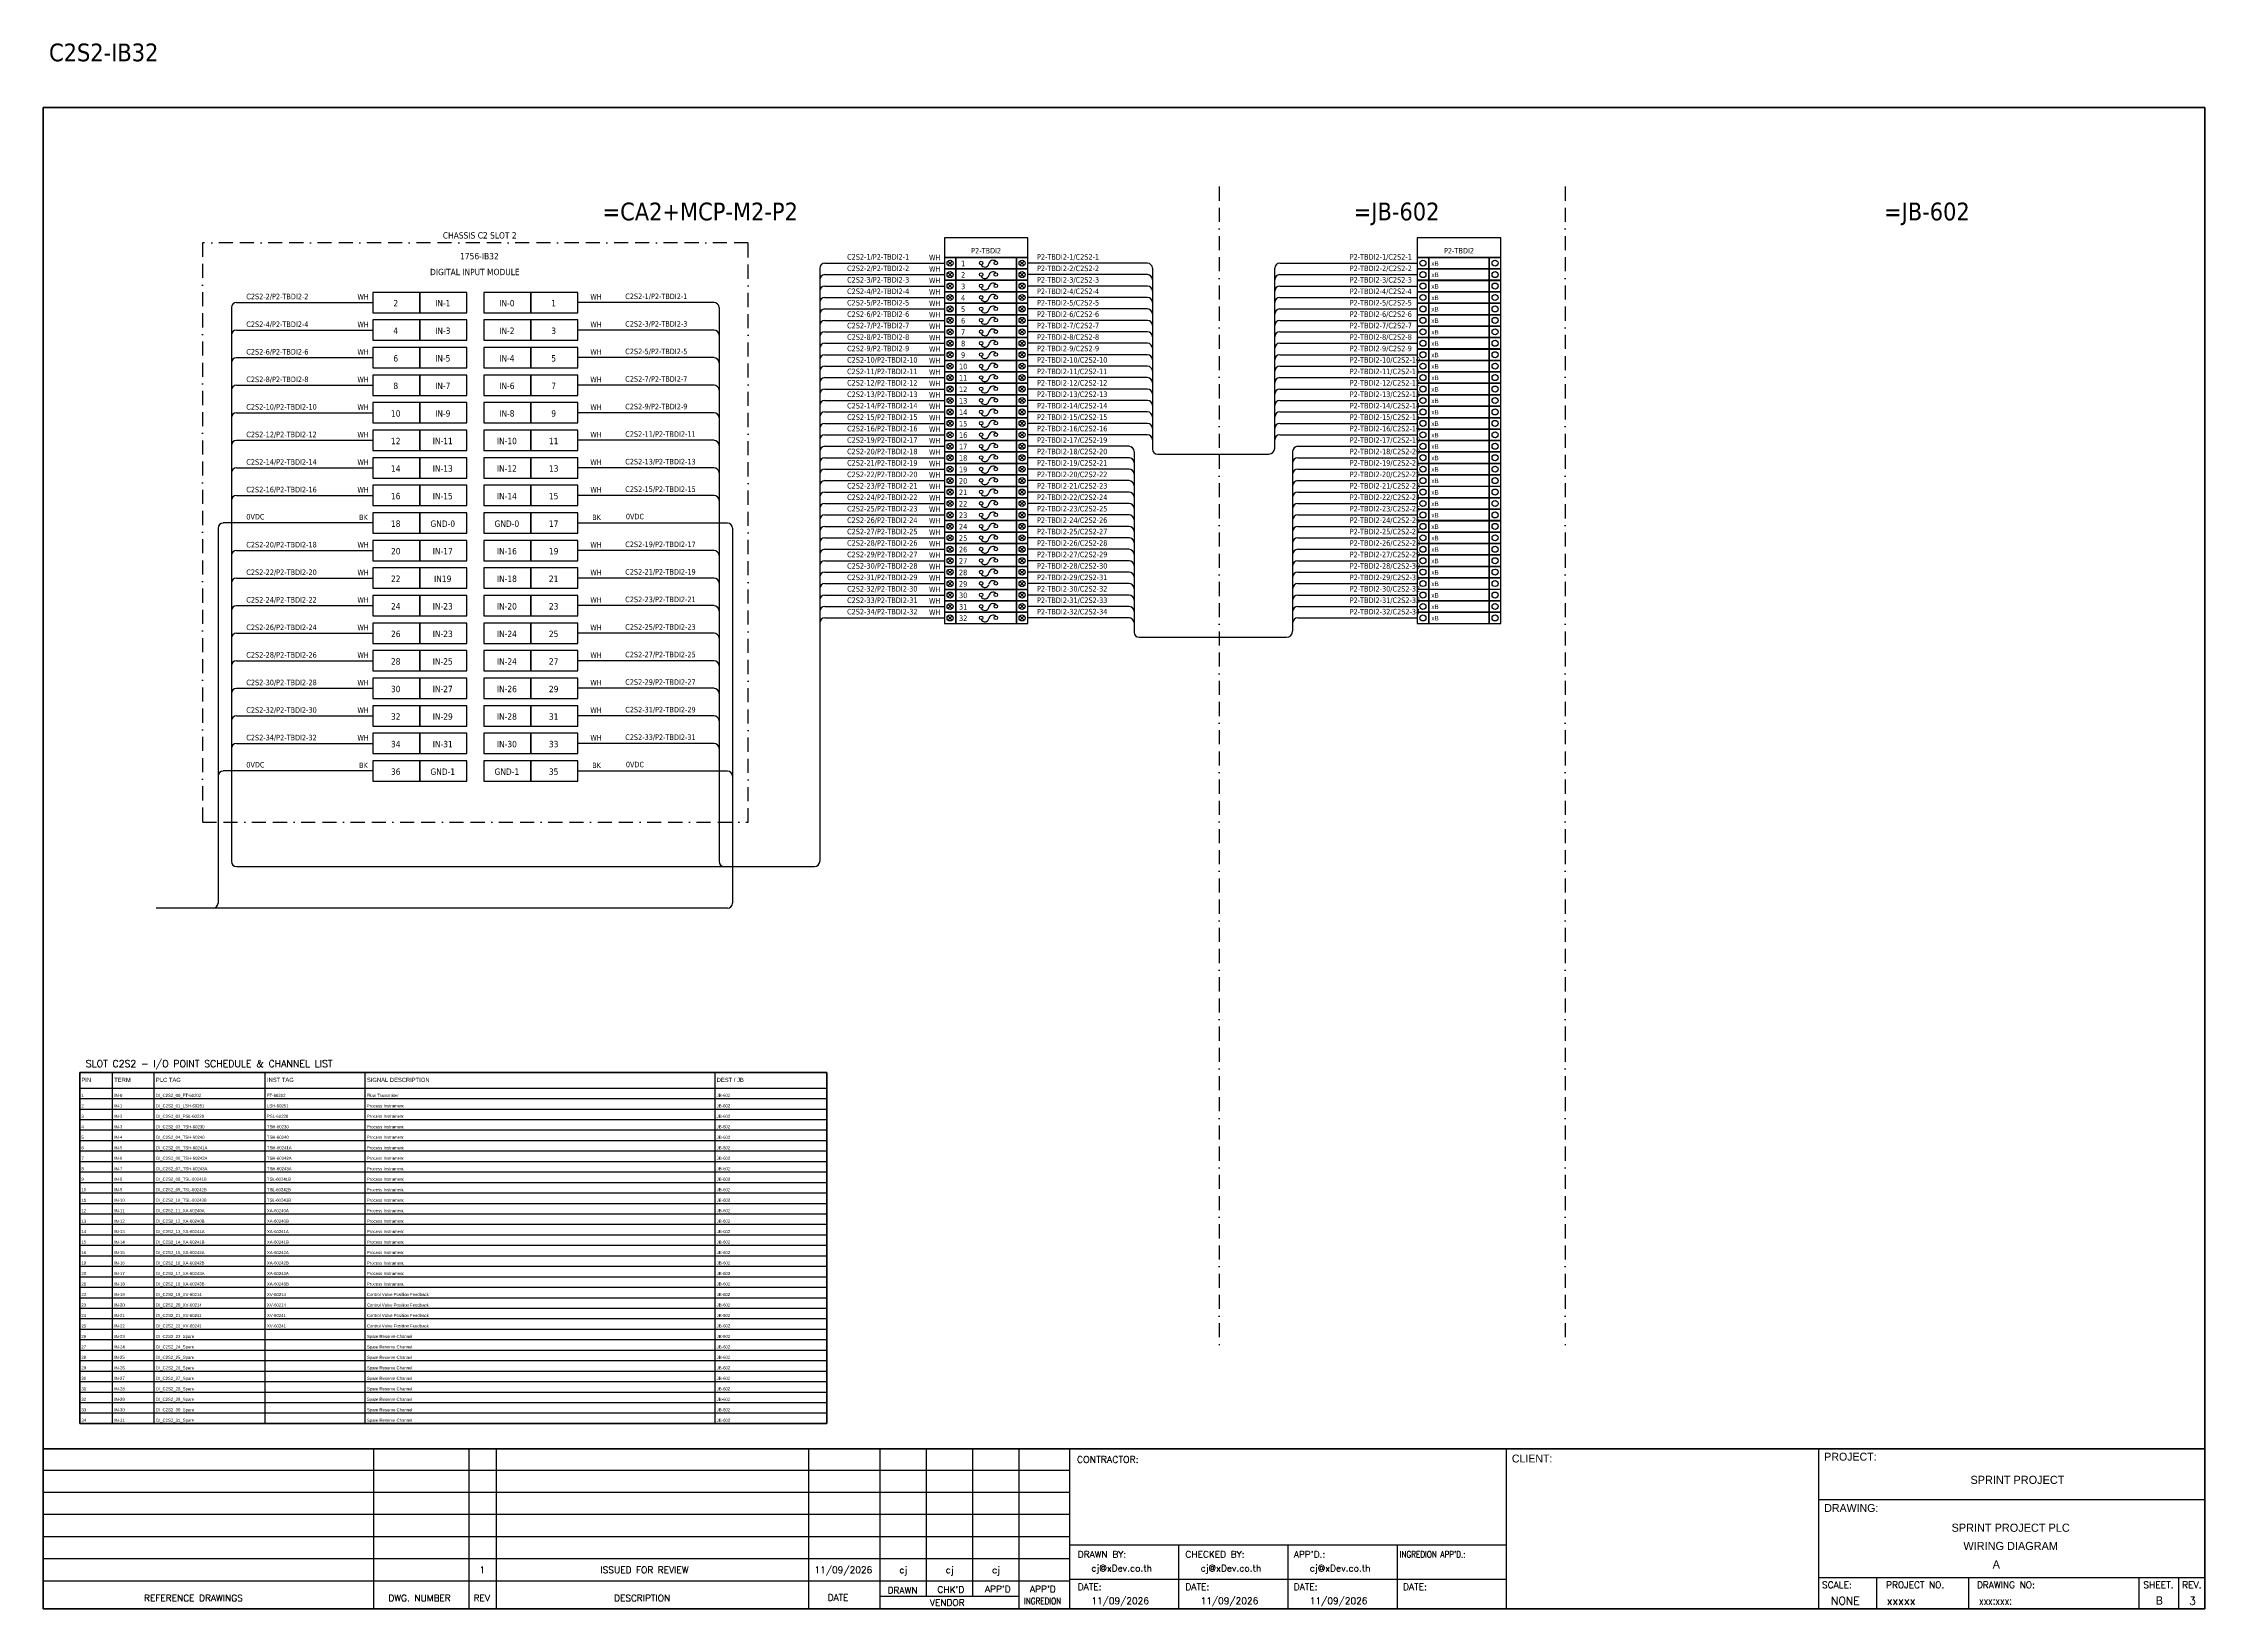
# Model space of a CAD drawing. Header units: millimetres. Extents: x 0 to 54213, y -3004 to 2820.
# Drawn here: x 8387 to 12280, y -3004 to -184 of the extents above; entities that cross this region are included whole.
import ezdxf
from ezdxf.enums import TextEntityAlignment as Align

# ---------------------------------------------------------------- set-up
doc = ezdxf.new("R2010")
doc.units = ezdxf.units.MM
doc.linetypes.add('BORDERX2', pattern=[88.9, 25.4, -12.7, 25.4, -12.7, 0, -12.7])
for name, color, linetype in [('GT_1', 9, 'Continuous'), ('HELPPOINT', 7, 'Continuous'), ('MEMBER', 7, 'Continuous'), ('x01001-FrameArea', 2, 'BORDERX2')]:
    doc.layers.add(name, color=color, linetype=linetype)
for name, color, linetype, lineweight in [('IE-EQUIP', 253, 'Continuous', 25), ('IE-WIRE', 7, 'Continuous', 25), ('power', 7, 'Continuous', 25)]:
    doc.layers.add(name, color=color, linetype=linetype, lineweight=lineweight)
doc.styles.add('HTX11', font='O8111901')
doc.styles.add('ROMANS', font='romans.shx', dxfattribs={"width": 0.85, "height": 25})
doc.styles.get("Standard").update_dxf_attribs({"font": 'arial.ttf'})
doc.styles.add('Tahoma', font='')
doc.styles.get('Tahoma').set_extended_font_data('Tahoma')

# ---------------------------------------------------------------- blocks, each defined once
blk = doc.blocks.new('xTermSingleLayer1')
at = {"color": 7, "ltscale": 25.4}
for points in [[(0, -537), (537, -537), (537, 0), (0, 0)], [(537, -537), (3378, -537), (3378, 0), (537, 0)], [(3378, -537), (3915, -537), (3915, 0), (3378, 0)]]:
    blk.add_lwpolyline(points, close=True, dxfattribs=at)
for centre in [(268, -268), (3647, -268)]:
    blk.add_circle(centre, 141, dxfattribs=at)
blk.add_attdef('TERMINAL_B', (661, -387), '', height=212)

msp = doc.modelspace()

# ---------------------------------------------------------------- linework, layer by layer
at = {"color": 1, "ltscale": 25.4}
for p, q in [((10023.8, -576.7), (10016.2, -584.4)), ((10016.2, -576.7), (10023.8, -584.4)), ((10145.9, -576.7), (10153.6, -584.4)), ((10153.6, -576.7), (10145.9, -584.4)), ((10023.8, -597.3), (10016.2, -605)), ((10016.2, -597.3), (10023.8, -605)), ((10023.8, -617.9), (10016.2, -625.6)), ((10016.2, -617.9), (10023.8, -625.6)), ((10145.9, -597.3), (10153.6, -605)), ((10153.6, -597.3), (10145.9, -605)), ((10145.9, -617.9), (10153.6, -625.6)), ((10153.6, -617.9), (10145.9, -625.6)), ((10023.8, -638.5), (10016.2, -646.2)), ((10016.2, -638.5), (10023.8, -646.2)), ((10023.8, -659.1), (10016.2, -666.8)), ((10016.2, -659.1), (10023.8, -666.8)), ((10145.9, -638.5), (10153.6, -646.2)), ((10153.6, -638.5), (10145.9, -646.2)), ((10145.9, -659.1), (10153.6, -666.8)), ((10153.6, -659.1), (10145.9, -666.8)), ((10023.8, -679.7), (10016.2, -687.4)), ((10016.2, -679.7), (10023.8, -687.4)), ((10023.8, -700.4), (10016.2, -708)), ((10016.2, -700.4), (10023.8, -708)), ((10145.9, -679.7), (10153.6, -687.4)), ((10153.6, -679.7), (10145.9, -687.4)), ((10145.9, -700.4), (10153.6, -708)), ((10153.6, -700.4), (10145.9, -708)), ((10023.8, -721), (10016.2, -728.6)), ((10016.2, -721), (10023.8, -728.6)), ((10145.9, -721), (10153.6, -728.6)), ((10153.6, -721), (10145.9, -728.6)), ((10023.8, -741.6), (10016.2, -749.3)), ((10016.2, -741.6), (10023.8, -749.3)), ((10023.8, -762.2), (10016.2, -769.9)), ((10016.2, -762.2), (10023.8, -769.9)), ((10145.9, -741.6), (10153.6, -749.3)), ((10153.6, -741.6), (10145.9, -749.3)), ((10145.9, -762.2), (10153.6, -769.9)), ((10153.6, -762.2), (10145.9, -769.9)), ((10023.8, -782.8), (10016.2, -790.5)), ((10016.2, -782.8), (10023.8, -790.5)), ((10023.8, -803.4), (10016.2, -811.1)), ((10016.2, -803.4), (10023.8, -811.1)), ((10145.9, -782.8), (10153.6, -790.5)), ((10153.6, -782.8), (10145.9, -790.5)), ((10145.9, -803.4), (10153.6, -811.1)), ((10153.6, -803.4), (10145.9, -811.1)), ((10023.8, -824), (10016.2, -831.7)), ((10016.2, -824), (10023.8, -831.7)), ((10023.8, -844.6), (10016.2, -852.3)), ((10016.2, -844.6), (10023.8, -852.3)), ((10145.9, -824), (10153.6, -831.7)), ((10153.6, -824), (10145.9, -831.7)), ((10145.9, -844.6), (10153.6, -852.3)), ((10153.6, -844.6), (10145.9, -852.3)), ((10023.8, -865.3), (10016.2, -872.9)), ((10016.2, -865.3), (10023.8, -872.9)), ((10023.8, -885.9), (10016.2, -893.5)), ((10016.2, -885.9), (10023.8, -893.5)), ((10145.9, -865.3), (10153.6, -872.9)), ((10153.6, -865.3), (10145.9, -872.9)), ((10145.9, -885.9), (10153.6, -893.5)), ((10153.6, -885.9), (10145.9, -893.5)), ((10023.8, -906.5), (10016.2, -914.1)), ((10016.2, -906.5), (10023.8, -914.1)), ((10023.8, -927.1), (10016.2, -934.8)), ((10016.2, -927.1), (10023.8, -934.8)), ((10145.9, -906.5), (10153.6, -914.1)), ((10153.6, -906.5), (10145.9, -914.1)), ((10145.9, -927.1), (10153.6, -934.8)), ((10153.6, -927.1), (10145.9, -934.8)), ((10023.8, -947.7), (10016.2, -955.4)), ((10016.2, -947.7), (10023.8, -955.4)), ((10023.8, -968.3), (10016.2, -976)), ((10016.2, -968.3), (10023.8, -976)), ((10145.9, -947.7), (10153.6, -955.4)), ((10153.6, -947.7), (10145.9, -955.4)), ((10145.9, -968.3), (10153.6, -976)), ((10153.6, -968.3), (10145.9, -976)), ((10023.8, -988.9), (10016.2, -996.6)), ((10016.2, -988.9), (10023.8, -996.6)), ((10023.8, -1009.5), (10016.2, -1017.2)), ((10016.2, -1009.5), (10023.8, -1017.2)), ((10145.9, -988.9), (10153.6, -996.6)), ((10153.6, -988.9), (10145.9, -996.6)), ((10145.9, -1009.5), (10153.6, -1017.2)), ((10153.6, -1009.5), (10145.9, -1017.2)), ((10023.8, -1030.1), (10016.2, -1037.8)), ((10016.2, -1030.1), (10023.8, -1037.8)), ((10023.8, -1050.8), (10016.2, -1058.4)), ((10016.2, -1050.8), (10023.8, -1058.4)), ((10145.9, -1030.1), (10153.6, -1037.8)), ((10153.6, -1030.1), (10145.9, -1037.8)), ((10145.9, -1050.8), (10153.6, -1058.4)), ((10153.6, -1050.8), (10145.9, -1058.4)), ((10023.8, -1071.4), (10016.2, -1079)), ((10016.2, -1071.4), (10023.8, -1079)), ((10145.9, -1071.4), (10153.6, -1079)), ((10153.6, -1071.4), (10145.9, -1079)), ((10023.8, -1092), (10016.2, -1099.7)), ((10016.2, -1092), (10023.8, -1099.7)), ((10023.8, -1112.6), (10016.2, -1120.3)), ((10016.2, -1112.6), (10023.8, -1120.3)), ((10145.9, -1092), (10153.6, -1099.7)), ((10153.6, -1092), (10145.9, -1099.7)), ((10145.9, -1112.6), (10153.6, -1120.3)), ((10153.6, -1112.6), (10145.9, -1120.3)), ((10023.8, -1133.2), (10016.2, -1140.9)), ((10016.2, -1133.2), (10023.8, -1140.9)), ((10023.8, -1153.8), (10016.2, -1161.5)), ((10016.2, -1153.8), (10023.8, -1161.5)), ((10145.9, -1133.2), (10153.6, -1140.9)), ((10153.6, -1133.2), (10145.9, -1140.9)), ((10145.9, -1153.8), (10153.6, -1161.5)), ((10153.6, -1153.8), (10145.9, -1161.5)), ((10023.8, -1174.4), (10016.2, -1182.1)), ((10016.2, -1174.4), (10023.8, -1182.1)), ((10023.8, -1195), (10016.2, -1202.7)), ((10016.2, -1195), (10023.8, -1202.7)), ((10145.9, -1174.4), (10153.6, -1182.1)), ((10153.6, -1174.4), (10145.9, -1182.1)), ((10145.9, -1195), (10153.6, -1202.7)), ((10153.6, -1195), (10145.9, -1202.7)), ((10023.8, -1215.7), (10016.2, -1223.3)), ((10016.2, -1215.7), (10023.8, -1223.3)), ((10145.9, -1215.7), (10153.6, -1223.3)), ((10153.6, -1215.7), (10145.9, -1223.3))]:
    msp.add_line(p, q, dxfattribs=at)
at = {"color": 7}
for p, q in [((8511.6, -2670.4), (8511.6, -2038.3)), ((8586.6, -2670.4), (8586.6, -2038.3)), ((8786.6, -2670.4), (8786.6, -2038.3)), ((8966.6, -2670.4), (8966.6, -2038.3)), ((9596.6, -2670.4), (9596.6, -2038.3)), ((8452.3, -2066.3), (9798.1, -2066.3))]:
    msp.add_line(p, q, dxfattribs=at)
at = {"color": 8}
for p, q in [((8452.3, -2085.2), (9798.1, -2085.2)), ((8452.3, -2104.1), (9798.1, -2104.1)), ((8452.3, -2122.9), (9798.1, -2122.9)), ((8452.3, -2141.8), (9798.1, -2141.8)), ((8452.3, -2160.7), (9798.1, -2160.7)), ((8452.3, -2179.6), (9798.1, -2179.6)), ((8452.3, -2198.5), (9798.1, -2198.5)), ((8452.3, -2217.3), (9798.1, -2217.3)), ((8452.3, -2236.2), (9798.1, -2236.2)), ((8452.3, -2255.1), (9798.1, -2255.1)), ((8452.3, -2274), (9798.1, -2274)), ((8452.3, -2292.9), (9798.1, -2292.9)), ((8452.3, -2311.7), (9798.1, -2311.7)), ((8452.3, -2330.6), (9798.1, -2330.6)), ((8452.3, -2349.5), (9798.1, -2349.5)), ((8452.3, -2368.4), (9798.1, -2368.4)), ((8452.3, -2387.2), (9798.1, -2387.2)), ((8452.3, -2406.1), (9798.1, -2406.1)), ((8452.3, -2425), (9798.1, -2425)), ((8452.3, -2443.9), (9798.1, -2443.9)), ((8452.3, -2462.8), (9798.1, -2462.8)), ((8452.3, -2481.6), (9798.1, -2481.6)), ((8452.3, -2500.5), (9798.1, -2500.5)), ((8452.3, -2519.4), (9798.1, -2519.4)), ((8452.3, -2538.3), (9798.1, -2538.3)), ((8452.3, -2557.1), (9798.1, -2557.1)), ((8452.3, -2576), (9798.1, -2576)), ((8452.3, -2594.9), (9798.1, -2594.9)), ((8452.3, -2613.8), (9798.1, -2613.8)), ((8452.3, -2632.7), (9798.1, -2632.7)), ((8452.3, -2651.5), (9798.1, -2651.5))]:
    msp.add_line(p, q, dxfattribs=at)
at = {"color": 4}
for p, q in [((11688.9, -2948.1), (11688.9, -3004.2)), ((11854.2, -2948.1), (11854.2, -3004.2))]:
    msp.add_line(p, q, dxfattribs=at)
at = {"color": 4, "ltscale": 0.5}
for p, q in [((12161.3, -2948.1), (12161.3, -3004.2)), ((12161.3, -2948.1), (12161.3, -3004.2)), ((12232.5, -2948.1), (12232.5, -3004.2)), ((12232.5, -2948.1), (12232.5, -3004.2))]:
    msp.add_line(p, q, dxfattribs=at)
at = {"color": 4, "ltscale": 25.4}
for points in [[(10009.7, -570.2), (10160, -570.2), (10160, -535), (10009.7, -535)], [(10861.5, -570.2), (11011.8, -570.2), (11011.8, -535), (10861.5, -535)]]:
    msp.add_lwpolyline(points, close=True, dxfattribs=at)
at = {"color": 1, "ltscale": 25.4}
for points in [[(10009.7, -590.8), (10030.3, -590.8), (10030.3, -570.2), (10009.7, -570.2)], [(10030.3, -590.8), (10139.4, -590.8), (10139.4, -570.2), (10030.3, -570.2)], [(10139.4, -590.8), (10160, -590.8), (10160, -570.2), (10139.4, -570.2)], [(10009.7, -611.4), (10030.3, -611.4), (10030.3, -590.8), (10009.7, -590.8)], [(10009.7, -632.1), (10030.3, -632.1), (10030.3, -611.4), (10009.7, -611.4)], [(10030.3, -611.4), (10139.4, -611.4), (10139.4, -590.8), (10030.3, -590.8)], [(10030.3, -632.1), (10139.4, -632.1), (10139.4, -611.4), (10030.3, -611.4)], [(10139.4, -611.4), (10160, -611.4), (10160, -590.8), (10139.4, -590.8)], [(10139.4, -632.1), (10160, -632.1), (10160, -611.4), (10139.4, -611.4)], [(10009.7, -652.7), (10030.3, -652.7), (10030.3, -632.1), (10009.7, -632.1)], [(10009.7, -673.3), (10030.3, -673.3), (10030.3, -652.7), (10009.7, -652.7)], [(10030.3, -652.7), (10139.4, -652.7), (10139.4, -632.1), (10030.3, -632.1)], [(10030.3, -673.3), (10139.4, -673.3), (10139.4, -652.7), (10030.3, -652.7)], [(10139.4, -652.7), (10160, -652.7), (10160, -632.1), (10139.4, -632.1)], [(10139.4, -673.3), (10160, -673.3), (10160, -652.7), (10139.4, -652.7)], [(10009.7, -693.9), (10030.3, -693.9), (10030.3, -673.3), (10009.7, -673.3)], [(10009.7, -714.5), (10030.3, -714.5), (10030.3, -693.9), (10009.7, -693.9)], [(10030.3, -693.9), (10139.4, -693.9), (10139.4, -673.3), (10030.3, -673.3)], [(10030.3, -714.5), (10139.4, -714.5), (10139.4, -693.9), (10030.3, -693.9)], [(10139.4, -693.9), (10160, -693.9), (10160, -673.3), (10139.4, -673.3)], [(10139.4, -714.5), (10160, -714.5), (10160, -693.9), (10139.4, -693.9)], [(10009.7, -735.1), (10030.3, -735.1), (10030.3, -714.5), (10009.7, -714.5)], [(10009.7, -755.7), (10030.3, -755.7), (10030.3, -735.1), (10009.7, -735.1)], [(10030.3, -735.1), (10139.4, -735.1), (10139.4, -714.5), (10030.3, -714.5)], [(10030.3, -755.7), (10139.4, -755.7), (10139.4, -735.1), (10030.3, -735.1)], [(10139.4, -735.1), (10160, -735.1), (10160, -714.5), (10139.4, -714.5)], [(10139.4, -755.7), (10160, -755.7), (10160, -735.1), (10139.4, -735.1)], [(10009.7, -776.3), (10030.3, -776.3), (10030.3, -755.7), (10009.7, -755.7)], [(10009.7, -796.9), (10030.3, -796.9), (10030.3, -776.3), (10009.7, -776.3)], [(10030.3, -776.3), (10139.4, -776.3), (10139.4, -755.7), (10030.3, -755.7)], [(10030.3, -796.9), (10139.4, -796.9), (10139.4, -776.3), (10030.3, -776.3)], [(10139.4, -776.3), (10160, -776.3), (10160, -755.7), (10139.4, -755.7)], [(10139.4, -796.9), (10160, -796.9), (10160, -776.3), (10139.4, -776.3)], [(10009.7, -817.6), (10030.3, -817.6), (10030.3, -796.9), (10009.7, -796.9)], [(10009.7, -838.2), (10030.3, -838.2), (10030.3, -817.6), (10009.7, -817.6)], [(10030.3, -817.6), (10139.4, -817.6), (10139.4, -796.9), (10030.3, -796.9)], [(10030.3, -838.2), (10139.4, -838.2), (10139.4, -817.6), (10030.3, -817.6)], [(10139.4, -817.6), (10160, -817.6), (10160, -796.9), (10139.4, -796.9)], [(10139.4, -838.2), (10160, -838.2), (10160, -817.6), (10139.4, -817.6)], [(10009.7, -858.8), (10030.3, -858.8), (10030.3, -838.2), (10009.7, -838.2)], [(10030.3, -858.8), (10139.4, -858.8), (10139.4, -838.2), (10030.3, -838.2)], [(10139.4, -858.8), (10160, -858.8), (10160, -838.2), (10139.4, -838.2)], [(10009.7, -879.4), (10030.3, -879.4), (10030.3, -858.8), (10009.7, -858.8)], [(10009.7, -900), (10030.3, -900), (10030.3, -879.4), (10009.7, -879.4)], [(10030.3, -879.4), (10139.4, -879.4), (10139.4, -858.8), (10030.3, -858.8)], [(10030.3, -900), (10139.4, -900), (10139.4, -879.4), (10030.3, -879.4)], [(10139.4, -879.4), (10160, -879.4), (10160, -858.8), (10139.4, -858.8)], [(10139.4, -900), (10160, -900), (10160, -879.4), (10139.4, -879.4)], [(10009.7, -920.6), (10030.3, -920.6), (10030.3, -900), (10009.7, -900)], [(10009.7, -941.2), (10030.3, -941.2), (10030.3, -920.6), (10009.7, -920.6)], [(10030.3, -920.6), (10139.4, -920.6), (10139.4, -900), (10030.3, -900)], [(10030.3, -941.2), (10139.4, -941.2), (10139.4, -920.6), (10030.3, -920.6)], [(10139.4, -920.6), (10160, -920.6), (10160, -900), (10139.4, -900)], [(10139.4, -941.2), (10160, -941.2), (10160, -920.6), (10139.4, -920.6)], [(10009.7, -961.8), (10030.3, -961.8), (10030.3, -941.2), (10009.7, -941.2)], [(10009.7, -982.5), (10030.3, -982.5), (10030.3, -961.8), (10009.7, -961.8)], [(10030.3, -961.8), (10139.4, -961.8), (10139.4, -941.2), (10030.3, -941.2)], [(10030.3, -982.5), (10139.4, -982.5), (10139.4, -961.8), (10030.3, -961.8)], [(10139.4, -961.8), (10160, -961.8), (10160, -941.2), (10139.4, -941.2)], [(10139.4, -982.5), (10160, -982.5), (10160, -961.8), (10139.4, -961.8)], [(10009.7, -1003.1), (10030.3, -1003.1), (10030.3, -982.5), (10009.7, -982.5)], [(10009.7, -1023.7), (10030.3, -1023.7), (10030.3, -1003.1), (10009.7, -1003.1)], [(10030.3, -1003.1), (10139.4, -1003.1), (10139.4, -982.5), (10030.3, -982.5)], [(10030.3, -1023.7), (10139.4, -1023.7), (10139.4, -1003.1), (10030.3, -1003.1)], [(10139.4, -1003.1), (10160, -1003.1), (10160, -982.5), (10139.4, -982.5)], [(10139.4, -1023.7), (10160, -1023.7), (10160, -1003.1), (10139.4, -1003.1)], [(10009.7, -1044.3), (10030.3, -1044.3), (10030.3, -1023.7), (10009.7, -1023.7)], [(10009.7, -1064.9), (10030.3, -1064.9), (10030.3, -1044.3), (10009.7, -1044.3)], [(10030.3, -1044.3), (10139.4, -1044.3), (10139.4, -1023.7), (10030.3, -1023.7)], [(10030.3, -1064.9), (10139.4, -1064.9), (10139.4, -1044.3), (10030.3, -1044.3)], [(10139.4, -1044.3), (10160, -1044.3), (10160, -1023.7), (10139.4, -1023.7)], [(10139.4, -1064.9), (10160, -1064.9), (10160, -1044.3), (10139.4, -1044.3)], [(10009.7, -1085.5), (10030.3, -1085.5), (10030.3, -1064.9), (10009.7, -1064.9)], [(10009.7, -1106.1), (10030.3, -1106.1), (10030.3, -1085.5), (10009.7, -1085.5)], [(10030.3, -1085.5), (10139.4, -1085.5), (10139.4, -1064.9), (10030.3, -1064.9)], [(10030.3, -1106.1), (10139.4, -1106.1), (10139.4, -1085.5), (10030.3, -1085.5)], [(10139.4, -1085.5), (10160, -1085.5), (10160, -1064.9), (10139.4, -1064.9)], [(10139.4, -1106.1), (10160, -1106.1), (10160, -1085.5), (10139.4, -1085.5)], [(10009.7, -1126.7), (10030.3, -1126.7), (10030.3, -1106.1), (10009.7, -1106.1)], [(10009.7, -1147.3), (10030.3, -1147.3), (10030.3, -1126.7), (10009.7, -1126.7)], [(10030.3, -1126.7), (10139.4, -1126.7), (10139.4, -1106.1), (10030.3, -1106.1)], [(10030.3, -1147.3), (10139.4, -1147.3), (10139.4, -1126.7), (10030.3, -1126.7)], [(10139.4, -1126.7), (10160, -1126.7), (10160, -1106.1), (10139.4, -1106.1)], [(10139.4, -1147.3), (10160, -1147.3), (10160, -1126.7), (10139.4, -1126.7)], [(10009.7, -1168), (10030.3, -1168), (10030.3, -1147.3), (10009.7, -1147.3)], [(10009.7, -1188.6), (10030.3, -1188.6), (10030.3, -1168), (10009.7, -1168)], [(10030.3, -1168), (10139.4, -1168), (10139.4, -1147.3), (10030.3, -1147.3)], [(10030.3, -1188.6), (10139.4, -1188.6), (10139.4, -1168), (10030.3, -1168)], [(10139.4, -1168), (10160, -1168), (10160, -1147.3), (10139.4, -1147.3)], [(10139.4, -1188.6), (10160, -1188.6), (10160, -1168), (10139.4, -1168)], [(10009.7, -1209.2), (10030.3, -1209.2), (10030.3, -1188.6), (10009.7, -1188.6)], [(10030.3, -1209.2), (10139.4, -1209.2), (10139.4, -1188.6), (10030.3, -1188.6)], [(10139.4, -1209.2), (10160, -1209.2), (10160, -1188.6), (10139.4, -1188.6)], [(10009.7, -1229.8), (10030.3, -1229.8), (10030.3, -1209.2), (10009.7, -1209.2)], [(10030.3, -1229.8), (10139.4, -1229.8), (10139.4, -1209.2), (10030.3, -1209.2)], [(10139.4, -1229.8), (10160, -1229.8), (10160, -1209.2), (10139.4, -1209.2)]]:
    msp.add_lwpolyline(points, close=True, dxfattribs=at)
msp.add_lwpolyline([(8452.3, -2038.3), (9798.1, -2038.3), (9798.1, -2670.4), (8452.3, -2670.4)], close=True)
at = {"color": 7}
msp.add_lwpolyline([(8452.3, -2670.4), (9798.1, -2670.4), (9798.1, -2038.3), (8452.3, -2038.3), (8452.3, -2670.4)], dxfattribs=at)
at = {"color": 1, "ltscale": 25.4}
for centre in [(10020, -580.5), (10149.7, -580.5), (10020, -601.1), (10020, -621.7), (10149.7, -601.1), (10149.7, -621.7), (10020, -642.4), (10020, -663), (10149.7, -642.4), (10149.7, -663), (10020, -683.6), (10020, -704.2), (10149.7, -683.6), (10149.7, -704.2), (10020, -724.8), (10149.7, -724.8), (10020, -745.4), (10020, -766), (10149.7, -745.4), (10149.7, -766), (10020, -786.6), (10020, -807.3), (10149.7, -786.6), (10149.7, -807.3), (10020, -827.9), (10020, -848.5), (10149.7, -827.9), (10149.7, -848.5), (10020, -869.1), (10020, -889.7), (10149.7, -869.1), (10149.7, -889.7), (10020, -910.3), (10020, -930.9), (10149.7, -910.3), (10149.7, -930.9), (10020, -951.5), (10020, -972.1), (10149.7, -951.5), (10149.7, -972.1), (10020, -992.8), (10020, -1013.4), (10149.7, -992.8), (10149.7, -1013.4), (10020, -1034), (10020, -1054.6), (10149.7, -1034), (10149.7, -1054.6), (10020, -1075.2), (10149.7, -1075.2), (10020, -1095.8), (10020, -1116.4), (10149.7, -1095.8), (10149.7, -1116.4), (10020, -1137), (10020, -1157.7), (10149.7, -1137), (10149.7, -1157.7), (10020, -1178.3), (10020, -1198.9), (10149.7, -1178.3), (10149.7, -1198.9), (10020, -1219.5), (10149.7, -1219.5)]:
    msp.add_circle(centre, 5.42, dxfattribs=at)
at = {"layer": 'GT_1', "color": 4}
for p, q in [((8982, -3004.2), (8982, -2716.1)), ((9153.9, -3004.2), (9153.9, -2716.1)), ((9203, -3004.2), (9203, -2716.1)), ((9765.7, -3004.2), (9765.7, -2716.1)), ((9894, -3004.2), (9894, -2716.1)), ((9977.6, -2982.4), (9977.6, -2716.1)), ((10061.1, -2982.4), (10061.1, -2716)), ((10144.4, -3004.2), (10144.4, -2716.1)), ((10235.4, -3004.2), (10235.4, -2716.1)), ((11022.4, -3004.2), (11022.4, -2716.1)), ((11584.7, -3004.2), (11584.7, -2716.1)), ((11584.7, -3004.2), (11584.7, -2716.1)), ((11584.7, -3004.2), (11584.7, -2716.1)), ((10235.4, -2754.9), (8386.6, -2754.9)), ((10235.4, -2794.7), (8386.6, -2794.7)), ((10235.4, -2834.6), (8386.6, -2834.6)), ((10235.4, -2874.6), (8386.6, -2874.6)), ((10235.4, -2914.5), (8386.6, -2914.5)), ((11022.4, -2889.9), (10235.4, -2889.9)), ((10432.2, -3004.2), (10432.2, -2889.9)), ((10628.9, -3004.2), (10628.9, -2889.9)), ((10825.7, -3004.2), (10825.7, -2889.9)), ((10235.3, -2954.4), (8386.6, -2954.4)), ((11022.4, -2951.3), (10235.4, -2951.3)), ((11584.7, -2948.1), (12279.9, -2948.1)), ((10144.4, -2982.4), (9894, -2982.4))]:
    msp.add_line(p, q, dxfattribs=at)
at = {"layer": 'HELPPOINT', "color": 4, "lineweight": 35}
for p, q in [((8386.6, -3004.2), (8386.6, -300)), ((8386.6, -300), (12279.9, -300)), ((8386.6, -3004.2), (8386.6, -300)), ((8386.6, -300), (12279.9, -300)), ((12279.9, -300), (12279.9, -3004.2)), ((12279.9, -300), (12279.9, -3004.2)), ((12279.9, -3004.2), (8386.6, -3004.2)), ((12279.9, -3004.2), (8386.6, -3004.2))]:
    msp.add_line(p, q, dxfattribs=at)
at = {"layer": 'HELPPOINT', "color": 4}
for p, q in [((11584.7, -2807.6), (12279.9, -2807.6)), ((11584.7, -2807.6), (12279.9, -2807.6)), ((11584.7, -2948.1), (12279.9, -2948.1))]:
    msp.add_line(p, q, dxfattribs=at)
at = {"layer": 'IE-EQUIP', "linetype": 'Continuous', "ltscale": 25.4}
for points in [[(8980, -669.8), (9064.7, -669.8), (9064.7, -633.1), (8980, -633.1)], [(9064.7, -669.8), (9149.3, -669.8), (9149.3, -633.1), (9064.7, -633.1)], [(9180.2, -669.8), (9264.8, -669.8), (9264.8, -633.1), (9180.2, -633.1)], [(9264.8, -669.8), (9349.5, -669.8), (9349.5, -633.1), (9264.8, -633.1)], [(8980, -719.4), (9064.7, -719.4), (9064.7, -682.7), (8980, -682.7)], [(9064.7, -719.4), (9149.3, -719.4), (9149.3, -682.7), (9064.7, -682.7)], [(9180.2, -719.4), (9264.8, -719.4), (9264.8, -682.7), (9180.2, -682.7)], [(9264.8, -719.4), (9349.5, -719.4), (9349.5, -682.7), (9264.8, -682.7)], [(8980, -769.1), (9064.7, -769.1), (9064.7, -732.4), (8980, -732.4)], [(9064.7, -769.1), (9149.3, -769.1), (9149.3, -732.4), (9064.7, -732.4)], [(9180.2, -769.1), (9264.8, -769.1), (9264.8, -732.4), (9180.2, -732.4)], [(9264.8, -769.1), (9349.5, -769.1), (9349.5, -732.4), (9264.8, -732.4)], [(8980, -818.7), (9064.7, -818.7), (9064.7, -782), (8980, -782)], [(9064.7, -818.7), (9149.3, -818.7), (9149.3, -782), (9064.7, -782)], [(9180.2, -818.7), (9264.8, -818.7), (9264.8, -782), (9180.2, -782)], [(9264.8, -818.7), (9349.5, -818.7), (9349.5, -782), (9264.8, -782)], [(8980, -868.3), (9064.7, -868.3), (9064.7, -831.6), (8980, -831.6)], [(9064.7, -868.3), (9149.3, -868.3), (9149.3, -831.6), (9064.7, -831.6)], [(9180.2, -868.3), (9264.8, -868.3), (9264.8, -831.6), (9180.2, -831.6)], [(9264.8, -868.3), (9349.5, -868.3), (9349.5, -831.6), (9264.8, -831.6)], [(8980, -918), (9064.7, -918), (9064.7, -881.3), (8980, -881.3)], [(9064.7, -918), (9149.3, -918), (9149.3, -881.3), (9064.7, -881.3)], [(9180.2, -918), (9264.8, -918), (9264.8, -881.3), (9180.2, -881.3)], [(9264.8, -918), (9349.5, -918), (9349.5, -881.3), (9264.8, -881.3)], [(8980, -967.6), (9064.7, -967.6), (9064.7, -930.9), (8980, -930.9)], [(9064.7, -967.6), (9149.3, -967.6), (9149.3, -930.9), (9064.7, -930.9)], [(9180.2, -967.6), (9264.8, -967.6), (9264.8, -930.9), (9180.2, -930.9)], [(9264.8, -967.6), (9349.5, -967.6), (9349.5, -930.9), (9264.8, -930.9)], [(8980, -1017.2), (9064.7, -1017.2), (9064.7, -980.5), (8980, -980.5)], [(9064.7, -1017.2), (9149.3, -1017.2), (9149.3, -980.5), (9064.7, -980.5)], [(9180.2, -1017.2), (9264.8, -1017.2), (9264.8, -980.5), (9180.2, -980.5)], [(9264.8, -1017.2), (9349.5, -1017.2), (9349.5, -980.5), (9264.8, -980.5)], [(8980, -1066.9), (9064.7, -1066.9), (9064.7, -1030.2), (8980, -1030.2)], [(9064.7, -1066.9), (9149.3, -1066.9), (9149.3, -1030.2), (9064.7, -1030.2)], [(9180.2, -1066.9), (9264.8, -1066.9), (9264.8, -1030.2), (9180.2, -1030.2)], [(9264.8, -1066.9), (9349.5, -1066.9), (9349.5, -1030.2), (9264.8, -1030.2)], [(8980, -1116.5), (9064.7, -1116.5), (9064.7, -1079.8), (8980, -1079.8)], [(9064.7, -1116.5), (9149.3, -1116.5), (9149.3, -1079.8), (9064.7, -1079.8)], [(9180.2, -1116.5), (9264.8, -1116.5), (9264.8, -1079.8), (9180.2, -1079.8)], [(9264.8, -1116.5), (9349.5, -1116.5), (9349.5, -1079.8), (9264.8, -1079.8)], [(8980, -1166.1), (9064.7, -1166.1), (9064.7, -1129.4), (8980, -1129.4)], [(9064.7, -1166.1), (9149.3, -1166.1), (9149.3, -1129.4), (9064.7, -1129.4)], [(9180.2, -1166.1), (9264.8, -1166.1), (9264.8, -1129.4), (9180.2, -1129.4)], [(9264.8, -1166.1), (9349.5, -1166.1), (9349.5, -1129.4), (9264.8, -1129.4)], [(8980, -1215.8), (9064.7, -1215.8), (9064.7, -1179.1), (8980, -1179.1)], [(9064.7, -1215.8), (9149.3, -1215.8), (9149.3, -1179.1), (9064.7, -1179.1)], [(9180.2, -1215.8), (9264.8, -1215.8), (9264.8, -1179.1), (9180.2, -1179.1)], [(9264.8, -1215.8), (9349.5, -1215.8), (9349.5, -1179.1), (9264.8, -1179.1)], [(8980, -1265.4), (9064.7, -1265.4), (9064.7, -1228.7), (8980, -1228.7)], [(9064.7, -1265.4), (9149.3, -1265.4), (9149.3, -1228.7), (9064.7, -1228.7)], [(9180.2, -1265.4), (9264.8, -1265.4), (9264.8, -1228.7), (9180.2, -1228.7)], [(9264.8, -1265.4), (9349.5, -1265.4), (9349.5, -1228.7), (9264.8, -1228.7)], [(8980, -1315), (9064.7, -1315), (9064.7, -1278.3), (8980, -1278.3)], [(9064.7, -1315), (9149.3, -1315), (9149.3, -1278.3), (9064.7, -1278.3)], [(9180.2, -1315), (9264.8, -1315), (9264.8, -1278.3), (9180.2, -1278.3)], [(9264.8, -1315), (9349.5, -1315), (9349.5, -1278.3), (9264.8, -1278.3)], [(8980, -1364.7), (9064.7, -1364.7), (9064.7, -1328), (8980, -1328)], [(9064.7, -1364.7), (9149.3, -1364.7), (9149.3, -1328), (9064.7, -1328)], [(9180.2, -1364.7), (9264.8, -1364.7), (9264.8, -1328), (9180.2, -1328)], [(9264.8, -1364.7), (9349.5, -1364.7), (9349.5, -1328), (9264.8, -1328)], [(8980, -1414.3), (9064.7, -1414.3), (9064.7, -1377.6), (8980, -1377.6)], [(9064.7, -1414.3), (9149.3, -1414.3), (9149.3, -1377.6), (9064.7, -1377.6)], [(9180.2, -1414.3), (9264.8, -1414.3), (9264.8, -1377.6), (9180.2, -1377.6)], [(9264.8, -1414.3), (9349.5, -1414.3), (9349.5, -1377.6), (9264.8, -1377.6)], [(8980, -1463.9), (9064.7, -1463.9), (9064.7, -1427.2), (8980, -1427.2)], [(9064.7, -1463.9), (9149.3, -1463.9), (9149.3, -1427.2), (9064.7, -1427.2)], [(9180.2, -1463.9), (9264.8, -1463.9), (9264.8, -1427.2), (9180.2, -1427.2)], [(9264.8, -1463.9), (9349.5, -1463.9), (9349.5, -1427.2), (9264.8, -1427.2)], [(8980, -1513.6), (9064.7, -1513.6), (9064.7, -1476.9), (8980, -1476.9)], [(9064.7, -1513.6), (9149.3, -1513.6), (9149.3, -1476.9), (9064.7, -1476.9)], [(9180.2, -1513.6), (9264.8, -1513.6), (9264.8, -1476.9), (9180.2, -1476.9)], [(9264.8, -1513.6), (9349.5, -1513.6), (9349.5, -1476.9), (9264.8, -1476.9)]]:
    msp.add_lwpolyline(points, close=True, dxfattribs=at)
at = {"layer": 'IE-WIRE', "color": 4, "ltscale": 25.4}
for p, q in [((9794.3, -580.5), (10009.7, -580.5)), ((10375.4, -580.5), (10160, -580.5)), ((10613.8, -580.5), (10861.5, -580.5)), ((10613.8, -580.5), (10861.5, -580.5)), ((9785.2, -589.7), (9785.2, -1658.1)), ((9794.3, -601.1), (10009.7, -601.1)), ((9794.3, -621.7), (10009.7, -621.7)), ((10375.4, -601.1), (10160, -601.1)), ((10375.4, -621.7), (10160, -621.7)), ((10384.5, -589.7), (10384.5, -915.4)), ((10604.6, -589.7), (10604.6, -913.6)), ((10613.8, -601.1), (10861.5, -601.1)), ((10613.8, -601.1), (10861.5, -601.1)), ((10613.8, -621.7), (10861.5, -621.7)), ((10613.8, -621.7), (10861.5, -621.7)), ((8725.6, -660.6), (8725.6, -1658.1)), ((8734.8, -651.5), (8980, -651.5)), ((9594.8, -651.5), (9349.5, -651.5)), ((9603.9, -660.6), (9603.9, -1658.1)), ((9794.3, -642.4), (10009.7, -642.4)), ((10375.4, -642.4), (10160, -642.4)), ((10613.8, -642.4), (10861.5, -642.4)), ((10613.8, -642.4), (10861.5, -642.4)), ((9794.3, -663), (10009.7, -663)), ((9794.3, -683.6), (10009.7, -683.6)), ((10375.4, -663), (10160, -663)), ((10375.4, -683.6), (10160, -683.6)), ((10613.8, -663), (10861.5, -663)), ((10613.8, -663), (10861.5, -663)), ((10613.8, -683.6), (10861.5, -683.6)), ((10613.8, -683.6), (10861.5, -683.6)), ((8734.8, -701.1), (8980, -701.1)), ((9594.8, -701.1), (9349.5, -701.1)), ((9794.3, -704.2), (10009.7, -704.2)), ((9794.3, -724.8), (10009.7, -724.8)), ((10375.4, -704.2), (10160, -704.2)), ((10375.4, -724.8), (10160, -724.8)), ((10613.8, -704.2), (10861.5, -704.2)), ((10613.8, -704.2), (10861.5, -704.2)), ((10613.8, -724.8), (10861.5, -724.8)), ((10613.8, -724.8), (10861.5, -724.8)), ((8734.8, -750.7), (8980, -750.7)), ((9594.8, -750.7), (9349.5, -750.7)), ((9794.3, -745.4), (10009.7, -745.4)), ((9794.3, -766), (10009.7, -766)), ((10375.4, -745.4), (10160, -745.4)), ((10375.4, -766), (10160, -766)), ((10613.8, -745.4), (10861.5, -745.4)), ((10613.8, -745.4), (10861.5, -745.4)), ((10613.8, -766), (10861.5, -766)), ((10613.8, -766), (10861.5, -766)), ((8734.8, -800.4), (8980, -800.4)), ((9594.8, -800.4), (9349.5, -800.4)), ((9794.3, -786.6), (10009.7, -786.6)), ((9794.3, -807.3), (10009.7, -807.3)), ((10375.4, -786.6), (10160, -786.6)), ((10375.4, -807.3), (10160, -807.3)), ((10613.8, -786.6), (10861.5, -786.6)), ((10613.8, -786.6), (10861.5, -786.6)), ((10613.8, -807.3), (10861.5, -807.3)), ((10613.8, -807.3), (10861.5, -807.3)), ((8734.8, -850), (8980, -850)), ((9594.8, -850), (9349.5, -850)), ((9794.3, -827.9), (10009.7, -827.9)), ((9794.3, -848.5), (10009.7, -848.5)), ((10375.4, -827.9), (10160, -827.9)), ((10375.4, -848.5), (10160, -848.5)), ((10613.8, -827.9), (10861.5, -827.9)), ((10613.8, -827.9), (10861.5, -827.9)), ((10613.8, -848.5), (10861.5, -848.5)), ((10613.8, -848.5), (10861.5, -848.5)), ((9794.3, -869.1), (10009.7, -869.1)), ((9794.3, -889.7), (10009.7, -889.7)), ((10375.4, -869.1), (10160, -869.1)), ((10375.4, -889.7), (10160, -889.7)), ((10613.8, -869.1), (10861.5, -869.1)), ((10613.8, -869.1), (10861.5, -869.1)), ((10613.8, -889.7), (10861.5, -889.7)), ((10613.8, -889.7), (10861.5, -889.7)), ((8734.8, -899.6), (8980, -899.6)), ((9594.8, -899.6), (9349.5, -899.6)), ((9794.3, -910.3), (10009.7, -910.3)), ((9794.3, -930.9), (10009.7, -930.9)), ((10342.3, -910.3), (10160, -910.3)), ((10342.3, -930.9), (10160, -930.9)), ((10351.4, -919.5), (10351.4, -1245.2)), ((10637, -919.5), (10637, -1243.4)), ((10646.1, -910.3), (10861.5, -910.3)), ((10646.1, -910.3), (10861.5, -910.3)), ((10646.1, -930.9), (10861.5, -930.9)), ((10646.1, -930.9), (10861.5, -930.9)), ((8734.8, -949.3), (8980, -949.3)), ((9594.8, -949.3), (9349.5, -949.3)), ((9794.3, -951.5), (10009.7, -951.5)), ((9794.3, -972.1), (10009.7, -972.1)), ((10342.3, -951.5), (10160, -951.5)), ((10342.3, -972.1), (10160, -972.1)), ((10646.1, -951.5), (10861.5, -951.5)), ((10646.1, -951.5), (10861.5, -951.5)), ((10646.1, -972.1), (10861.5, -972.1)), ((10646.1, -972.1), (10861.5, -972.1)), ((8734.8, -998.9), (8980, -998.9)), ((9594.8, -998.9), (9349.5, -998.9)), ((9794.3, -992.8), (10009.7, -992.8)), ((10342.3, -992.8), (10160, -992.8)), ((10646.1, -992.8), (10861.5, -992.8)), ((10646.1, -992.8), (10861.5, -992.8)), ((9794.3, -1013.4), (10009.7, -1013.4)), ((9794.3, -1034), (10009.7, -1034)), ((10342.3, -1013.4), (10160, -1013.4)), ((10342.3, -1034), (10160, -1034)), ((10646.1, -1013.4), (10861.5, -1013.4)), ((10646.1, -1013.4), (10861.5, -1013.4)), ((10646.1, -1034), (10861.5, -1034)), ((10646.1, -1034), (10861.5, -1034)), ((9794.3, -1054.6), (10009.7, -1054.6)), ((9794.3, -1075.2), (10009.7, -1075.2)), ((10342.3, -1054.6), (10160, -1054.6)), ((10342.3, -1075.2), (10160, -1075.2)), ((10646.1, -1054.6), (10861.5, -1054.6)), ((10646.1, -1054.6), (10861.5, -1054.6)), ((10646.1, -1075.2), (10861.5, -1075.2)), ((10646.1, -1075.2), (10861.5, -1075.2)), ((8734.8, -1098.2), (8980, -1098.2)), ((9594.8, -1098.2), (9349.5, -1098.2)), ((9794.3, -1095.8), (10009.7, -1095.8)), ((9794.3, -1116.4), (10009.7, -1116.4)), ((10342.3, -1095.8), (10160, -1095.8)), ((10342.3, -1116.4), (10160, -1116.4)), ((10646.1, -1095.8), (10861.5, -1095.8)), ((10646.1, -1095.8), (10861.5, -1095.8)), ((10646.1, -1116.4), (10861.5, -1116.4)), ((10646.1, -1116.4), (10861.5, -1116.4)), ((8734.8, -1147.8), (8980, -1147.8)), ((9594.8, -1147.8), (9349.5, -1147.8)), ((9794.3, -1137), (10009.7, -1137)), ((9794.3, -1157.7), (10009.7, -1157.7)), ((10342.3, -1137), (10160, -1137)), ((10342.3, -1157.7), (10160, -1157.7)), ((10646.1, -1137), (10861.5, -1137)), ((10646.1, -1137), (10861.5, -1137)), ((10646.1, -1157.7), (10861.5, -1157.7)), ((10646.1, -1157.7), (10861.5, -1157.7)), ((8734.8, -1197.4), (8980, -1197.4)), ((9594.8, -1197.4), (9349.5, -1197.4)), ((9794.3, -1178.3), (10009.7, -1178.3)), ((9794.3, -1198.9), (10009.7, -1198.9)), ((10342.3, -1178.3), (10160, -1178.3)), ((10342.3, -1198.9), (10160, -1198.9)), ((10646.1, -1178.3), (10861.5, -1178.3)), ((10646.1, -1178.3), (10861.5, -1178.3)), ((10646.1, -1198.9), (10861.5, -1198.9)), ((10646.1, -1198.9), (10861.5, -1198.9)), ((9794.3, -1219.5), (10009.7, -1219.5)), ((10342.3, -1219.5), (10160, -1219.5)), ((10646.1, -1219.5), (10861.5, -1219.5)), ((10646.1, -1219.5), (10861.5, -1219.5)), ((8734.8, -1247.1), (8980, -1247.1)), ((9594.8, -1247.1), (9349.5, -1247.1)), ((8734.8, -1296.7), (8980, -1296.7)), ((9594.8, -1296.7), (9349.5, -1296.7)), ((8734.8, -1346.3), (8980, -1346.3)), ((9594.8, -1346.3), (9349.5, -1346.3)), ((8734.8, -1396), (8980, -1396)), ((9594.8, -1396), (9349.5, -1396)), ((8734.8, -1445.6), (8980, -1445.6)), ((9594.8, -1445.6), (9349.5, -1445.6))]:
    msp.add_line(p, q, dxfattribs=at)
at = {"layer": 'IE-WIRE', "color": 4}
for p, q in [((10393.5, -924.4), (10593.9, -924.4)), ((10360.4, -1254.1), (10626.2, -1254.1)), ((8734.7, -1667.2), (9776, -1667.2))]:
    msp.add_line(p, q, dxfattribs=at)
at = {"layer": 'IE-WIRE', "color": 7, "ltscale": 25.4}
for p, q in [((8980, -1048.5), (8710.6, -1048.5)), ((9349.5, -1048.5), (9618.9, -1048.5)), ((8701.5, -1057.7), (8701.5, -1733.3)), ((9628, -1057.7), (9628, -1733.3)), ((8980, -1495.2), (8710.6, -1495.2)), ((9349.5, -1495.2), (9618.9, -1495.2)), ((9619, -1742.2), (8590, -1742.2))]:
    msp.add_line(p, q, dxfattribs=at)
at = {"layer": 'IE-WIRE', "color": 4, "ltscale": 25.4}
for centre, radius, start, end in [((9794.3, -589.7), 9.14, 90, 180), ((10375.4, -589.7), 9.14, 0, 90), ((10613.8, -589.7), 9.14, 90, 180), ((9794.3, -610.3), 9.14, 90, 180), ((9794.3, -630.9), 9.14, 90, 180), ((10375.4, -610.3), 9.14, 0, 90), ((10375.4, -630.9), 9.14, 0, 90), ((10613.8, -610.3), 9.14, 90, 180), ((10613.8, -630.9), 9.14, 90, 180), ((8734.8, -660.6), 9.17, 90, 180), ((9594.8, -660.6), 9.17, 0, 90), ((9794.3, -651.5), 9.14, 90, 180), ((10375.4, -651.5), 9.14, 0, 90), ((10613.8, -651.5), 9.14, 90, 180), ((9794.3, -672.1), 9.14, 90, 180), ((9794.3, -692.7), 9.14, 90, 180), ((10375.4, -672.1), 9.14, 0, 90), ((10375.4, -692.7), 9.14, 0, 90), ((10613.8, -672.1), 9.14, 90, 180), ((10613.8, -692.7), 9.14, 90, 180), ((8734.8, -710.3), 9.17, 90, 180), ((9594.8, -710.3), 9.17, 0, 90), ((9794.3, -713.3), 9.14, 90, 180), ((9794.3, -733.9), 9.14, 90, 180), ((10375.4, -713.3), 9.14, 0, 90), ((10375.4, -733.9), 9.14, 0, 90), ((10613.8, -713.3), 9.14, 90, 180), ((10613.8, -733.9), 9.14, 90, 180), ((8734.8, -759.9), 9.17, 90, 180), ((9594.8, -759.9), 9.17, 0, 90), ((9794.3, -754.6), 9.14, 90, 180), ((9794.3, -775.2), 9.14, 90, 180), ((10375.4, -754.6), 9.14, 0, 90), ((10375.4, -775.2), 9.14, 0, 90), ((10613.8, -754.6), 9.14, 90, 180), ((10613.8, -775.2), 9.14, 90, 180), ((8734.8, -809.5), 9.17, 90, 180), ((9594.8, -809.5), 9.17, 0, 90), ((9794.3, -795.8), 9.14, 90, 180), ((9794.3, -816.4), 9.14, 90, 180), ((10375.4, -795.8), 9.14, 0, 90), ((10375.4, -816.4), 9.14, 0, 90), ((10613.8, -795.8), 9.14, 90, 180), ((10613.8, -816.4), 9.14, 90, 180), ((8734.8, -859.2), 9.17, 90, 180), ((9594.8, -859.2), 9.17, 0, 90), ((9794.3, -837), 9.14, 90, 180), ((9794.3, -857.6), 9.14, 90, 180), ((10375.4, -837), 9.14, 0, 90), ((10375.4, -857.6), 9.14, 0, 90), ((10613.8, -837), 9.14, 90, 180), ((10613.8, -857.6), 9.14, 90, 180), ((9794.3, -878.2), 9.14, 90, 180), ((9794.3, -898.8), 9.14, 90, 180), ((10375.4, -878.2), 9.14, 0, 90), ((10375.4, -898.8), 9.14, 0, 90), ((10613.8, -878.2), 9.14, 90, 180), ((10613.8, -898.8), 9.14, 90, 180), ((8734.8, -908.8), 9.17, 90, 180), ((9594.8, -908.8), 9.17, 0, 90), ((9794.3, -919.5), 9.14, 90, 180), ((9794.3, -940.1), 9.14, 90, 180), ((10342.3, -919.5), 9.14, 0, 90), ((10342.3, -940.1), 9.14, 0, 90), ((10593.9, -913.6), 10.8, 270, 0), ((10646.1, -919.5), 9.14, 90, 180), ((10646.1, -940.1), 9.14, 90, 180), ((8734.8, -958.4), 9.17, 90, 180), ((9594.8, -958.4), 9.17, 0, 90), ((9794.3, -960.7), 9.14, 90, 180), ((9794.3, -981.3), 9.14, 90, 180), ((10342.3, -960.7), 9.14, 0, 90), ((10342.3, -981.3), 9.14, 0, 90), ((10646.1, -960.7), 9.14, 90, 180), ((10646.1, -981.3), 9.14, 90, 180), ((8734.8, -1008.1), 9.17, 90, 180), ((9594.8, -1008.1), 9.17, 0, 90), ((9794.3, -1001.9), 9.14, 90, 180), ((10342.3, -1001.9), 9.14, 0, 90), ((10646.1, -1001.9), 9.14, 90, 180), ((9794.3, -1022.5), 9.14, 90, 180), ((9794.3, -1043.1), 9.14, 90, 180), ((10342.3, -1022.5), 9.14, 0, 90), ((10342.3, -1043.1), 9.14, 0, 90), ((10646.1, -1022.5), 9.14, 90, 180), ((10646.1, -1043.1), 9.14, 90, 180), ((9794.3, -1063.7), 9.14, 90, 180), ((9794.3, -1084.3), 9.14, 90, 180), ((10342.3, -1063.7), 9.14, 0, 90), ((10342.3, -1084.3), 9.14, 0, 90), ((10646.1, -1063.7), 9.14, 90, 180), ((10646.1, -1084.3), 9.14, 90, 180), ((8734.8, -1107.3), 9.17, 90, 180), ((9594.8, -1107.3), 9.17, 0, 90), ((9794.3, -1105), 9.14, 90, 180), ((9794.3, -1125.6), 9.14, 90, 180), ((10342.3, -1105), 9.14, 0, 90), ((10342.3, -1125.6), 9.14, 0, 90), ((10646.1, -1105), 9.14, 90, 180), ((10646.1, -1125.6), 9.14, 90, 180), ((8734.8, -1157), 9.17, 90, 180), ((9594.8, -1157), 9.17, 0, 90), ((9794.3, -1146.2), 9.14, 90, 180), ((9794.3, -1166.8), 9.14, 90, 180), ((10342.3, -1146.2), 9.14, 0, 90), ((10342.3, -1166.8), 9.14, 0, 90), ((10646.1, -1146.2), 9.14, 90, 180), ((10646.1, -1166.8), 9.14, 90, 180), ((8734.8, -1206.6), 9.17, 90, 180), ((9594.8, -1206.6), 9.17, 0, 90), ((9794.3, -1187.4), 9.14, 90, 180), ((9794.3, -1208), 9.14, 90, 180), ((10342.3, -1187.4), 9.14, 0, 90), ((10342.3, -1208), 9.14, 0, 90), ((10646.1, -1187.4), 9.14, 90, 180), ((10646.1, -1208), 9.14, 90, 180), ((9794.3, -1228.6), 9.14, 90, 180), ((10342.3, -1228.6), 9.14, 0, 90), ((10626.2, -1243.4), 10.8, 270, 0), ((10646.1, -1228.6), 9.14, 90, 180), ((8734.8, -1256.2), 9.17, 90, 180), ((9594.8, -1256.2), 9.17, 0, 90), ((8734.8, -1305.9), 9.17, 90, 180), ((9594.8, -1305.9), 9.17, 0, 90), ((8734.8, -1355.5), 9.17, 90, 180), ((9594.8, -1355.5), 9.17, 0, 90), ((8734.8, -1405.1), 9.17, 90, 180), ((9594.8, -1405.1), 9.17, 0, 90), ((8734.8, -1454.8), 9.17, 90, 180), ((9594.8, -1454.8), 9.17, 0, 90)]:
    msp.add_arc(centre, radius, start, end, dxfattribs=at)
at = {"layer": 'IE-WIRE', "color": 4}
for centre, radius, start, end in [((10393.5, -915.4), 8.96, 180, 270), ((10360.4, -1245.2), 8.96, 180, 270), ((8734.7, -1658.1), 9.14, 180, 270), ((9613.1, -1658.1), 9.14, 180, 270), ((9776, -1658.1), 9.14, 270, 0)]:
    msp.add_arc(centre, radius, start, end, dxfattribs=at)
at = {"layer": 'IE-WIRE', "color": 7, "ltscale": 25.4}
for centre, radius, start, end in [((8710.6, -1057.7), 9.14, 90, 180), ((9618.9, -1057.7), 9.14, 0, 90), ((8710.6, -1504.4), 9.14, 90, 180), ((9618.9, -1504.4), 9.14, 0, 90), ((8692.5, -1733.3), 8.96, 270, 0), ((9619, -1733.3), 8.96, 270, 0), ((9619, -1733.3), 8.96, 270, 0)]:
    msp.add_arc(centre, radius, start, end, dxfattribs=at)
at = {"layer": 'MEMBER', "color": 4, "lineweight": 35}
msp.add_line((8386.6, -2716.1), (12279.9, -2716.1), dxfattribs=at)
msp.add_line((8386.6, -2716.1), (12279.9, -2716.1), dxfattribs=at)
at = {"layer": 'MEMBER', "color": 4}
for p, q in [((11584.7, -2807.6), (12279.9, -2807.6)), ((11584.7, -2807.6), (12279.9, -2807.6)), ((11584.7, -2948.1), (12279.9, -2948.1)), ((11584.7, -2948.1), (12279.9, -2948.1))]:
    msp.add_line(p, q, dxfattribs=at)
at = {"layer": 'power', "color": 1, "ltscale": 25.4}
for centre in [(10076, -580.2), (10102.4, -580.2), (10076, -600.8), (10076, -621.4), (10102.4, -600.8), (10102.4, -621.4), (10076, -642), (10076, -662.7), (10102.4, -642), (10102.4, -662.7), (10076, -683.3), (10076, -703.9), (10102.4, -683.3), (10102.4, -703.9), (10076, -724.5), (10102.4, -724.5), (10076, -745.1), (10076, -765.7), (10102.4, -745.1), (10102.4, -765.7), (10076, -786.3), (10076, -806.9), (10102.4, -786.3), (10102.4, -806.9), (10076, -827.5), (10076, -848.2), (10102.4, -827.5), (10102.4, -848.2), (10076, -868.8), (10076, -889.4), (10102.4, -868.8), (10102.4, -889.4), (10076, -910), (10076, -930.6), (10102.4, -910), (10102.4, -930.6), (10076, -951.2), (10076, -971.8), (10102.4, -951.2), (10102.4, -971.8), (10076, -992.4), (10076, -1013.1), (10102.4, -992.4), (10102.4, -1013.1), (10076, -1033.7), (10076, -1054.3), (10102.4, -1033.7), (10102.4, -1054.3), (10076, -1074.9), (10102.4, -1074.9), (10076, -1095.5), (10076, -1116.1), (10102.4, -1095.5), (10102.4, -1116.1), (10076, -1136.7), (10076, -1157.3), (10102.4, -1136.7), (10102.4, -1157.3), (10076, -1177.9), (10076, -1198.6), (10102.4, -1177.9), (10102.4, -1198.6), (10076, -1219.2), (10102.4, -1219.2)]:
    msp.add_circle(centre, 3.16, dxfattribs=at)
for centre, radius, start, end in [((10082.7, -580), 7.52, 206.1634, 346.0383), ((10097.6, -583), 7.66, 51.1309, 171.3254), ((10082.7, -600.7), 7.52, 206.1634, 346.0383), ((10097.6, -603.6), 7.66, 51.1309, 171.3254), ((10097.6, -624.2), 7.66, 51.1309, 171.3254), ((10082.7, -621.3), 7.52, 206.1634, 346.0383), ((10082.7, -641.9), 7.52, 206.1634, 346.0383), ((10097.6, -644.8), 7.66, 51.1309, 171.3254), ((10097.6, -665.5), 7.66, 51.1309, 171.3254), ((10082.7, -662.5), 7.52, 206.1634, 346.0383), ((10082.7, -683.1), 7.52, 206.1634, 346.0383), ((10097.6, -686.1), 7.66, 51.1309, 171.3254), ((10097.6, -706.7), 7.66, 51.1309, 171.3254), ((10082.7, -703.7), 7.52, 206.1634, 346.0383), ((10082.7, -724.3), 7.52, 206.1634, 346.0383), ((10097.6, -727.3), 7.66, 51.1309, 171.3254), ((10082.7, -744.9), 7.52, 206.1634, 346.0383), ((10082.7, -765.5), 7.52, 206.1634, 346.0383), ((10097.6, -747.9), 7.66, 51.1309, 171.3254), ((10097.6, -768.5), 7.66, 51.1309, 171.3254), ((10082.7, -786.2), 7.52, 206.1634, 346.0383), ((10082.7, -806.8), 7.52, 206.1634, 346.0383), ((10097.6, -789.1), 7.66, 51.1309, 171.3254), ((10097.6, -809.7), 7.66, 51.1309, 171.3254), ((10082.7, -827.4), 7.52, 206.1634, 346.0383), ((10082.7, -848), 7.52, 206.1634, 346.0383), ((10097.6, -830.4), 7.66, 51.1309, 171.3254), ((10097.6, -851), 7.66, 51.1309, 171.3254), ((10082.7, -868.6), 7.52, 206.1634, 346.0383), ((10082.7, -889.2), 7.52, 206.1634, 346.0383), ((10097.6, -871.6), 7.66, 51.1309, 171.3254), ((10097.6, -892.2), 7.66, 51.1309, 171.3254), ((10082.7, -909.8), 7.52, 206.1634, 346.0383), ((10082.7, -930.4), 7.52, 206.1634, 346.0383), ((10097.6, -912.8), 7.66, 51.1309, 171.3254), ((10097.6, -933.4), 7.66, 51.1309, 171.3254), ((10082.7, -951.1), 7.52, 206.1634, 346.0383), ((10097.6, -954), 7.66, 51.1309, 171.3254), ((10097.6, -974.6), 7.66, 51.1309, 171.3254), ((10082.7, -971.7), 7.52, 206.1634, 346.0383), ((10082.7, -992.3), 7.52, 206.1634, 346.0383), ((10097.6, -995.2), 7.66, 51.1309, 171.3254), ((10097.6, -1015.9), 7.66, 51.1309, 171.3254), ((10082.7, -1012.9), 7.52, 206.1634, 346.0383), ((10082.7, -1033.5), 7.52, 206.1634, 346.0383), ((10097.6, -1036.5), 7.66, 51.1309, 171.3254), ((10097.6, -1057.1), 7.66, 51.1309, 171.3254), ((10082.7, -1054.1), 7.52, 206.1634, 346.0383), ((10082.7, -1074.7), 7.52, 206.1634, 346.0383), ((10097.6, -1077.7), 7.66, 51.1309, 171.3254), ((10082.7, -1095.3), 7.52, 206.1634, 346.0383), ((10082.7, -1115.9), 7.52, 206.1634, 346.0383), ((10097.6, -1098.3), 7.66, 51.1309, 171.3254), ((10097.6, -1118.9), 7.66, 51.1309, 171.3254), ((10082.7, -1136.6), 7.52, 206.1634, 346.0383), ((10082.7, -1157.2), 7.52, 206.1634, 346.0383), ((10097.6, -1139.5), 7.66, 51.1309, 171.3254), ((10097.6, -1160.1), 7.66, 51.1309, 171.3254), ((10082.7, -1177.8), 7.52, 206.1634, 346.0383), ((10082.7, -1198.4), 7.52, 206.1634, 346.0383), ((10097.6, -1180.8), 7.66, 51.1309, 171.3254), ((10097.6, -1201.4), 7.66, 51.1309, 171.3254), ((10082.7, -1219), 7.52, 206.1634, 346.0383), ((10097.6, -1222), 7.66, 51.1309, 171.3254)]:
    msp.add_arc(centre, radius, start, end, dxfattribs=at)
at = {"layer": 'x01001-FrameArea'}
for p, q in [((10504.8, -442.7), (10504.8, -2529.2)), ((11127.9, -442.7), (11127.9, -2529.2))]:
    msp.add_line(p, q, dxfattribs=at)
msp.add_lwpolyline([(8673.3, -1587.6), (9656.2, -1587.6), (9656.2, -543.7), (8673.3, -543.7)], close=True, dxfattribs=at)

# ---------------------------------------------------------------- block references
at = {"xscale": 0.0384, "yscale": 0.0384, "zscale": 0.0384}
for p in [(10861.5, -570.2), (10861.5, -590.8), (10861.5, -611.4), (10861.5, -632.1), (10861.5, -652.7), (10861.5, -673.3), (10861.5, -693.9), (10861.5, -714.5), (10861.5, -735.1), (10861.5, -755.7), (10861.5, -776.3), (10861.5, -796.9), (10861.5, -817.6), (10861.5, -838.2), (10861.5, -858.8), (10861.5, -879.4), (10861.5, -900), (10861.5, -920.6), (10861.5, -941.2), (10861.5, -961.8), (10861.5, -982.5), (10861.5, -1003.1), (10861.5, -1023.7), (10861.5, -1044.3), (10861.5, -1064.9), (10861.5, -1085.5), (10861.5, -1106.1), (10861.5, -1126.7), (10861.5, -1147.3), (10861.5, -1168), (10861.5, -1188.6), (10861.5, -1209.2)]:
    msp.add_blockref('xTermSingleLayer1', p, dxfattribs=at).add_auto_attribs({'TERMINAL_B': 'xB'})

# ---------------------------------------------------------------- texts
at = {"color": 2, "style": 'Tahoma'}
msp.add_text('C2S2-IB32', height=32, dxfattribs=at).set_placement((8397, -216.9))
for s, height, p in [('=CA2+MCP-M2-P2', 32, (9570, -487.4)), ('=JB-602', 32, (10824.3, -487.4)), ('=JB-602', 32, (11779.4, -487.4)), ('CHASSIS C2 SLOT 2', 11.441, (9172.8, -530.4)), ('1756-IB32', 11.44, (9172.2, -567.9)), ('DIGITAL INPUT MODULE', 11.441, (9164, -596.4)), ('2', 11.4, (9021.5, -652.6)), ('IN-1', 11.44, (9106.2, -652.6)), ('IN-0', 11.44, (9221.7, -652.6)), ('1', 11.4, (9306, -652.6)), ('4', 11.4, (9021.5, -702.2)), ('IN-3', 11.44, (9106.2, -702.2)), ('IN-2', 11.44, (9221.7, -702.2)), ('3', 11.4, (9306, -702.2)), ('6', 11.4, (9021.5, -751.9)), ('IN-5', 11.44, (9106.2, -751.9)), ('IN-4', 11.44, (9221.7, -751.9)), ('5', 11.4, (9306, -751.9)), ('8', 11.4, (9021.5, -801.5)), ('IN-7', 11.44, (9106.2, -801.5)), ('IN-6', 11.44, (9221.7, -801.5)), ('7', 11.4, (9306, -801.5)), ('10', 11.44, (9021.5, -851.1)), ('IN-9', 11.44, (9106.2, -851.1)), ('IN-8', 11.44, (9221.7, -851.1)), ('9', 11.4, (9306, -851.1)), ('12', 11.44, (9021.5, -900.8)), ('IN-11', 11.44, (9106.2, -900.8)), ('IN-10', 11.44, (9221.7, -900.8)), ('11', 11.44, (9306, -900.8)), ('14', 11.44, (9021.5, -950.4)), ('IN-13', 11.44, (9106.2, -950.4)), ('IN-12', 11.44, (9221.7, -950.4)), ('13', 11.44, (9306, -950.4)), ('16', 11.44, (9021.5, -1000)), ('IN-15', 11.44, (9106.2, -1000)), ('IN-14', 11.44, (9221.7, -1000)), ('15', 11.44, (9306, -1000)), ('18', 11.44, (9021.5, -1049.7)), ('GND-0', 11.44, (9106.2, -1049.7)), ('GND-0', 11.44, (9221.7, -1049.7)), ('17', 11.44, (9306, -1049.7)), ('20', 11.44, (9021.5, -1099.3)), ('IN-17', 11.44, (9106.2, -1099.3)), ('IN-16', 11.44, (9221.7, -1099.3)), ('19', 11.44, (9306, -1099.3)), ('22', 11.44, (9021.5, -1148.9)), ('IN19', 11.44, (9106.2, -1148.9)), ('IN-18', 11.44, (9221.7, -1148.9)), ('21', 11.44, (9306, -1148.9)), ('24', 11.44, (9021.5, -1198.6)), ('IN-23', 11.44, (9106.2, -1198.6)), ('IN-20', 11.44, (9221.7, -1198.6)), ('23', 11.44, (9306, -1198.6)), ('26', 11.44, (9021.5, -1248.2)), ('IN-23', 11.44, (9106.2, -1248.2)), ('IN-24', 11.44, (9221.7, -1248.2)), ('25', 11.44, (9306, -1248.2)), ('28', 11.44, (9021.5, -1297.8)), ('IN-25', 11.44, (9106.2, -1297.8)), ('IN-24', 11.44, (9221.7, -1297.8)), ('27', 11.44, (9306, -1297.8)), ('30', 11.44, (9021.5, -1347.5)), ('IN-27', 11.44, (9106.2, -1347.5)), ('IN-26', 11.44, (9221.7, -1347.5)), ('29', 11.44, (9306, -1347.5)), ('32', 11.44, (9021.5, -1397.1)), ('IN-29', 11.44, (9106.2, -1397.1)), ('IN-28', 11.44, (9221.7, -1397.1)), ('31', 11.44, (9306, -1397.1)), ('34', 11.44, (9021.5, -1446.7)), ('IN-31', 11.44, (9106.2, -1446.7)), ('IN-30', 11.44, (9221.7, -1446.7)), ('33', 11.44, (9306, -1446.7)), ('36', 11.44, (9021.5, -1496.4)), ('GND-1', 11.44, (9106.2, -1496.4)), ('GND-1', 11.44, (9221.7, -1496.4)), ('35', 11.44, (9306, -1496.4))]:
    msp.add_text(s, height=height, dxfattribs=at).set_placement(p, align=Align.MIDDLE_CENTER)
at = {"color": 4, "style": 'Tahoma'}
for s, height, p in [('C2S2-1/P2-TBDI2-1', 9.949, (9834.5, -574.2)), ('WH', 9.95, (9982.1, -575.3)), ('P2-TBDI2-1/C2S2-1', 9.949, (10176.5, -574.2)), ('P2-TBDI2-1/C2S2-1', 9.949, (10739.8, -574.2)), ('C2S2-2/P2-TBDI2-2', 9.949, (9834.5, -594.8)), ('C2S2-3/P2-TBDI2-3', 9.949, (9834.5, -615.5)), ('WH', 9.95, (9982.1, -595.9)), ('WH', 9.95, (9982.1, -616.5)), ('P2-TBDI2-2/C2S2-2', 9.949, (10176.5, -594.8)), ('P2-TBDI2-3/C2S2-3', 9.949, (10176.5, -615.5)), ('P2-TBDI2-2/C2S2-2', 9.949, (10739.8, -594.8)), ('P2-TBDI2-3/C2S2-3', 9.949, (10739.8, -615.5)), ('C2S2-2/P2-TBDI2-2', 9.949, (8752.4, -645.5)), ('WH', 9.95, (8952.5, -646.2)), ('WH', 9.95, (9372, -646.2)), ('C2S2-1/P2-TBDI2-1', 9.949, (9434.9, -645.2)), ('C2S2-4/P2-TBDI2-4', 9.949, (9834.5, -636.1)), ('C2S2-5/P2-TBDI2-5', 9.949, (9834.5, -656.7)), ('WH', 9.95, (9982.1, -637.1)), ('WH', 9.95, (9982.1, -657.7)), ('P2-TBDI2-4/C2S2-4', 9.949, (10176.5, -636.1)), ('P2-TBDI2-5/C2S2-5', 9.949, (10176.5, -656.7)), ('P2-TBDI2-4/C2S2-4', 9.949, (10739.8, -636.1)), ('P2-TBDI2-5/C2S2-5', 9.949, (10739.8, -656.7)), ('C2S2-4/P2-TBDI2-4', 9.949, (8752.4, -695.5)), ('WH', 9.95, (8952.5, -695.8)), ('WH', 9.95, (9372, -695.8)), ('C2S2-3/P2-TBDI2-3', 9.949, (9434.9, -694.8)), ('C2S2-6/P2-TBDI2-6', 9.949, (9834.5, -677.3)), ('C2S2-7/P2-TBDI2-7', 9.949, (9834.5, -697.9)), ('WH', 9.95, (9982.1, -678.3)), ('WH', 9.95, (9982.1, -698.9)), ('P2-TBDI2-6/C2S2-6', 9.949, (10176.5, -677.3)), ('P2-TBDI2-7/C2S2-7', 9.949, (10176.5, -697.9)), ('P2-TBDI2-6/C2S2-6', 9.949, (10739.8, -677.3)), ('P2-TBDI2-7/C2S2-7', 9.949, (10739.8, -697.9)), ('C2S2-6/P2-TBDI2-6', 9.949, (8752.4, -745.1)), ('WH', 9.95, (8952.5, -745.5)), ('WH', 9.95, (9372, -745.5)), ('C2S2-5/P2-TBDI2-5', 9.949, (9434.9, -744.4)), ('C2S2-8/P2-TBDI2-8', 9.949, (9834.5, -718.5)), ('C2S2-9/P2-TBDI2-9', 9.949, (9834.5, -739.1)), ('WH', 9.95, (9982.1, -719.6)), ('WH', 9.95, (9982.1, -740.2)), ('P2-TBDI2-8/C2S2-8', 9.949, (10176.5, -718.5)), ('P2-TBDI2-9/C2S2-9', 9.949, (10176.5, -739.1)), ('P2-TBDI2-8/C2S2-8', 9.949, (10739.8, -718.5)), ('P2-TBDI2-9/C2S2-9', 9.949, (10739.8, -739.1)), ('C2S2-10/P2-TBDI2-10', 9.949, (9834.5, -759.7)), ('C2S2-11/P2-TBDI2-11', 9.949, (9834.5, -780.4)), ('WH', 9.95, (9982.1, -760.8)), ('WH', 9.95, (9982.1, -781.4)), ('P2-TBDI2-10/C2S2-10', 9.949, (10176.5, -759.7)), ('P2-TBDI2-11/C2S2-11', 9.949, (10176.5, -780.4)), ('P2-TBDI2-10/C2S2-10', 9.949, (10739.8, -759.7)), ('P2-TBDI2-11/C2S2-11', 9.949, (10739.8, -780.4)), ('C2S2-8/P2-TBDI2-8', 9.949, (8752.4, -794.7)), ('WH', 9.95, (8952.5, -795.1)), ('WH', 9.95, (9372, -795.1)), ('C2S2-7/P2-TBDI2-7', 9.949, (9434.9, -794.1)), ('C2S2-12/P2-TBDI2-12', 9.949, (9834.5, -801)), ('C2S2-13/P2-TBDI2-13', 9.949, (9834.5, -821.6)), ('WH', 9.95, (9982.1, -802)), ('WH', 9.95, (9982.1, -822.6)), ('P2-TBDI2-12/C2S2-12', 9.949, (10176.5, -801)), ('P2-TBDI2-13/C2S2-13', 9.949, (10176.5, -821.6)), ('P2-TBDI2-12/C2S2-12', 9.949, (10739.8, -801)), ('P2-TBDI2-13/C2S2-13', 9.949, (10739.8, -821.6)), ('C2S2-10/P2-TBDI2-10', 9.949, (8752.4, -844.4)), ('WH', 9.95, (8952.5, -844.7)), ('WH', 9.95, (9372, -844.7)), ('C2S2-9/P2-TBDI2-9', 9.949, (9434.9, -843.7)), ('C2S2-14/P2-TBDI2-14', 9.949, (9834.5, -842.2)), ('C2S2-15/P2-TBDI2-15', 9.949, (9834.5, -862.8)), ('WH', 9.95, (9982.1, -843.2)), ('WH', 9.95, (9982.1, -863.8)), ('P2-TBDI2-14/C2S2-14', 9.949, (10176.5, -842.2)), ('P2-TBDI2-15/C2S2-15', 9.949, (10176.5, -862.8)), ('P2-TBDI2-14/C2S2-14', 9.949, (10739.8, -842.2)), ('P2-TBDI2-15/C2S2-15', 9.949, (10739.8, -862.8)), ('C2S2-12/P2-TBDI2-12', 9.949, (8752.4, -894)), ('WH', 9.95, (8952.5, -894.4)), ('WH', 9.95, (9372, -894.4)), ('C2S2-11/P2-TBDI2-11', 9.949, (9434.9, -893.3)), ('C2S2-16/P2-TBDI2-16', 9.949, (9834.5, -883.4)), ('C2S2-19/P2-TBDI2-17', 9.949, (9834.5, -904)), ('WH', 9.95, (9982.1, -884.4)), ('WH', 9.95, (9982.1, -905.1)), ('P2-TBDI2-16/C2S2-16', 9.949, (10176.5, -883.4)), ('P2-TBDI2-17/C2S2-19', 9.949, (10176.5, -904)), ('P2-TBDI2-16/C2S2-16', 9.949, (10739.8, -883.4)), ('P2-TBDI2-17/C2S2-19', 9.949, (10739.8, -904)), ('C2S2-14/P2-TBDI2-14', 9.949, (8752.4, -943.6)), ('WH', 9.95, (8952.5, -944)), ('WH', 9.95, (9372, -944)), ('C2S2-13/P2-TBDI2-13', 9.949, (9434.9, -943)), ('C2S2-20/P2-TBDI2-18', 9.949, (9834.5, -924.6)), ('WH', 9.95, (9982.1, -925.7)), ('P2-TBDI2-18/C2S2-20', 9.949, (10176.5, -924.6)), ('P2-TBDI2-18/C2S2-20', 9.949, (10739.8, -924.6)), ('C2S2-21/P2-TBDI2-19', 9.949, (9834.5, -945.2)), ('C2S2-22/P2-TBDI2-20', 9.949, (9834.5, -965.9)), ('WH', 9.95, (9982.1, -946.3)), ('WH', 9.95, (9982.1, -966.9)), ('P2-TBDI2-19/C2S2-21', 9.949, (10176.5, -945.2)), ('P2-TBDI2-20/C2S2-22', 9.949, (10176.5, -965.9)), ('P2-TBDI2-19/C2S2-21', 9.949, (10739.8, -945.2)), ('P2-TBDI2-20/C2S2-22', 9.949, (10739.8, -965.9)), ('C2S2-16/P2-TBDI2-16', 9.949, (8752.4, -993.3)), ('WH', 9.95, (8952.5, -993.6)), ('WH', 9.95, (9372, -993.6)), ('C2S2-15/P2-TBDI2-15', 9.949, (9434.9, -992.6)), ('C2S2-23/P2-TBDI2-21', 9.949, (9834.5, -986.5)), ('C2S2-24/P2-TBDI2-22', 9.949, (9834.5, -1007.1)), ('WH', 9.95, (9982.1, -987.5)), ('WH', 9.95, (9982.1, -1008.1)), ('P2-TBDI2-21/C2S2-23', 9.949, (10176.5, -986.5)), ('P2-TBDI2-22/C2S2-24', 9.949, (10176.5, -1007.1)), ('P2-TBDI2-21/C2S2-23', 9.949, (10739.8, -986.5)), ('P2-TBDI2-22/C2S2-24', 9.949, (10739.8, -1007.1)), ('C2S2-25/P2-TBDI2-23', 9.949, (9834.5, -1027.7)), ('C2S2-26/P2-TBDI2-24', 9.949, (9834.5, -1048.3)), ('WH', 9.95, (9982.1, -1028.7)), ('WH', 9.95, (9982.1, -1049.3)), ('P2-TBDI2-23/C2S2-25', 9.949, (10176.5, -1027.7)), ('P2-TBDI2-24/C2S2-26', 9.949, (10176.5, -1048.3)), ('P2-TBDI2-23/C2S2-25', 9.949, (10739.8, -1027.7)), ('P2-TBDI2-24/C2S2-26', 9.949, (10739.8, -1048.3)), ('C2S2-20/P2-TBDI2-18', 9.949, (8752.4, -1092.5)), ('WH', 9.95, (8952.5, -1092.9)), ('WH', 9.95, (9372, -1092.9)), ('C2S2-19/P2-TBDI2-17', 9.949, (9434.9, -1091.9)), ('C2S2-27/P2-TBDI2-25', 9.949, (9834.5, -1068.9)), ('C2S2-28/P2-TBDI2-26', 9.949, (9834.5, -1089.5)), ('WH', 9.95, (9982.1, -1070)), ('WH', 9.95, (9982.1, -1090.6)), ('P2-TBDI2-25/C2S2-27', 9.949, (10176.5, -1068.9)), ('P2-TBDI2-26/C2S2-28', 9.949, (10176.5, -1089.5)), ('P2-TBDI2-25/C2S2-27', 9.949, (10739.8, -1068.9)), ('P2-TBDI2-26/C2S2-28', 9.949, (10739.8, -1089.5)), ('C2S2-29/P2-TBDI2-27', 9.949, (9834.5, -1110.1)), ('C2S2-30/P2-TBDI2-28', 9.949, (9834.5, -1130.8)), ('WH', 9.95, (9982.1, -1111.2)), ('WH', 9.95, (9982.1, -1131.8)), ('P2-TBDI2-27/C2S2-29', 9.949, (10176.5, -1110.1)), ('P2-TBDI2-28/C2S2-30', 9.949, (10176.5, -1130.8)), ('P2-TBDI2-27/C2S2-29', 9.949, (10739.8, -1110.1)), ('P2-TBDI2-28/C2S2-30', 9.949, (10739.8, -1130.8)), ('C2S2-22/P2-TBDI2-20', 9.949, (8752.4, -1142.2)), ('WH', 9.95, (8952.5, -1142.5)), ('WH', 9.95, (9372, -1142.5)), ('C2S2-21/P2-TBDI2-19', 9.949, (9434.9, -1141.5)), ('C2S2-31/P2-TBDI2-29', 9.949, (9834.5, -1151.4)), ('C2S2-32/P2-TBDI2-30', 9.949, (9834.5, -1172)), ('WH', 9.95, (9982.1, -1152.4)), ('WH', 9.95, (9982.1, -1173)), ('P2-TBDI2-29/C2S2-31', 9.949, (10176.5, -1151.4)), ('P2-TBDI2-30/C2S2-32', 9.949, (10176.5, -1172)), ('P2-TBDI2-29/C2S2-31', 9.949, (10739.8, -1151.4)), ('P2-TBDI2-30/C2S2-32', 9.949, (10739.8, -1172)), ('C2S2-24/P2-TBDI2-22', 9.949, (8752.4, -1191.8)), ('WH', 9.95, (8952.5, -1192.2)), ('WH', 9.95, (9372, -1192.2)), ('C2S2-23/P2-TBDI2-21', 9.949, (9434.9, -1191.1)), ('C2S2-33/P2-TBDI2-31', 9.949, (9834.5, -1192.6)), ('C2S2-34/P2-TBDI2-32', 9.949, (9834.5, -1213.2)), ('WH', 9.95, (9982.1, -1193.6)), ('WH', 9.95, (9982.1, -1214.2)), ('P2-TBDI2-31/C2S2-33', 9.949, (10176.5, -1192.6)), ('P2-TBDI2-32/C2S2-34', 9.949, (10176.5, -1213.2)), ('P2-TBDI2-31/C2S2-33', 9.949, (10739.8, -1192.6)), ('P2-TBDI2-32/C2S2-34', 9.949, (10739.8, -1213.2)), ('C2S2-26/P2-TBDI2-24', 9.949, (8752.4, -1241.4)), ('WH', 9.95, (8952.5, -1241.8)), ('WH', 9.95, (9372, -1241.8)), ('C2S2-25/P2-TBDI2-23', 9.949, (9434.9, -1240.8)), ('C2S2-28/P2-TBDI2-26', 9.949, (8752.4, -1291.1)), ('WH', 9.95, (8952.5, -1291.4)), ('WH', 9.95, (9372, -1291.4)), ('C2S2-27/P2-TBDI2-25', 9.949, (9434.9, -1290.4)), ('C2S2-30/P2-TBDI2-28', 9.949, (8752.4, -1340.7)), ('WH', 9.95, (8952.5, -1341.1)), ('WH', 9.95, (9372, -1341.1)), ('C2S2-29/P2-TBDI2-27', 9.949, (9434.9, -1340)), ('C2S2-32/P2-TBDI2-30', 9.949, (8752.4, -1390.3)), ('WH', 9.95, (8952.5, -1390.7)), ('WH', 9.95, (9372, -1390.7)), ('C2S2-31/P2-TBDI2-29', 9.949, (9434.9, -1389.7)), ('C2S2-34/P2-TBDI2-32', 9.949, (8752.4, -1440)), ('WH', 9.95, (8952.5, -1440.3)), ('WH', 9.95, (9372, -1440.3)), ('C2S2-33/P2-TBDI2-31', 9.949, (9434.9, -1439.3))]:
    msp.add_text(s, height=height, dxfattribs=at).set_placement(p)
for p in [(10084.9, -558.1), (10936.7, -558.1)]:
    msp.add_text('P2-TBDI2', height=9.95, dxfattribs=at).set_placement(p, align=Align.MIDDLE_CENTER)
at = {"color": 7, "style": 'Tahoma'}
for s, p in [('0VDC', (8752.4, -1042.2)), ('BK', (8955.5, -1043.3)), ('BK', (9375.4, -1043.3)), ('0VDC', (9436, -1041.8)), ('0VDC', (8752.4, -1488.9)), ('0VDC', (9436, -1488.5)), ('BK', (8955.5, -1490)), ('BK', (9375.4, -1490))]:
    msp.add_text(s, height=9.95, dxfattribs=at).set_placement(p)
at = {"color": 3}
for s, p in [('PIN', (8455.3, -2055.3)), ('TERM', (8514.6, -2055.3)), ('PLC TAG', (8589.6, -2055.3)), ('INST TAG', (8789.6, -2055.3)), ('SIGNAL DESCRIPTION', (8969.6, -2055.3)), ('DEST / JB', (9599.6, -2055.3))]:
    msp.add_text(s, height=7.5, dxfattribs=at).set_placement(p)
at = {"color": 7}
for s, p in [('2', (8455.3, -2101.1)), ('1', (8455.3, -2082.2)), ('IN-0', (8514.6, -2082.2)), ('IN-1', (8514.6, -2101.1)), ('DI_C2S2_00_FT-60202', (8589.6, -2082.2)), ('DI_C2S2_01_LSH-60251', (8589.6, -2101.1)), ('FT-60202', (8789.6, -2082.2)), ('LSH-60251', (8789.6, -2101.1)), ('Flow Transmitter', (8969.6, -2082.2)), ('Process Instrument', (8969.6, -2101.1)), ('JB-602', (9599.6, -2082.2)), ('JB-602', (9599.6, -2101.1)), ('4', (8455.3, -2138.8)), ('3', (8455.3, -2119.9)), ('IN-2', (8514.6, -2119.9)), ('IN-3', (8514.6, -2138.8)), ('DI_C2S2_02_PSL-60220', (8589.6, -2119.9)), ('DI_C2S2_03_TSH-60230', (8589.6, -2138.8)), ('TSH-60230', (8789.6, -2138.8)), ('PSL-60220', (8789.6, -2119.9)), ('Process Instrument', (8969.6, -2119.9)), ('Process Instrument', (8969.6, -2138.8)), ('JB-602', (9599.6, -2119.9)), ('JB-602', (9599.6, -2138.8)), ('5', (8455.3, -2157.7)), ('6', (8455.3, -2176.6)), ('IN-4', (8514.6, -2157.7)), ('IN-5', (8514.6, -2176.6)), ('DI_C2S2_04_TSH-60240', (8589.6, -2157.7)), ('DI_C2S2_05_TSH-60241A', (8589.6, -2176.6)), ('TSH-60240', (8789.6, -2157.7)), ('TSH-60241A', (8789.6, -2176.6)), ('Process Instrument', (8969.6, -2157.7)), ('Process Instrument', (8969.6, -2176.6)), ('JB-602', (9599.6, -2157.7)), ('JB-602', (9599.6, -2176.6)), ('8', (8455.3, -2214.3)), ('7', (8455.3, -2195.5)), ('IN-6', (8514.6, -2195.5)), ('IN-7', (8514.6, -2214.3)), ('DI_C2S2_06_TSH-60242A', (8589.6, -2195.5)), ('DI_C2S2_07_TSH-60243A', (8589.6, -2214.3)), ('TSH-60242A', (8789.6, -2195.5)), ('TSH-60243A', (8789.6, -2214.3)), ('Process Instrument', (8969.6, -2195.5)), ('Process Instrument', (8969.6, -2214.3)), ('JB-602', (9599.6, -2195.5)), ('JB-602', (9599.6, -2214.3)), ('9', (8455.3, -2233.2)), ('10', (8455.3, -2252.1)), ('IN-8', (8514.6, -2233.2)), ('IN-9', (8514.6, -2252.1)), ('DI_C2S2_08_TSL-60241B', (8589.6, -2233.2)), ('DI_C2S2_09_TSL-60242B', (8589.6, -2252.1)), ('TSL-60241B', (8789.6, -2233.2)), ('TSL-60242B', (8789.6, -2252.1)), ('Process Instrument', (8969.6, -2233.2)), ('Process Instrument', (8969.6, -2252.1)), ('JB-602', (9599.6, -2233.2)), ('JB-602', (9599.6, -2252.1)), ('11', (8455.3, -2271)), ('12', (8455.3, -2289.9)), ('IN-10', (8514.6, -2271)), ('IN-11', (8514.6, -2289.9)), ('DI_C2S2_10_TSL-60243B', (8589.6, -2271)), ('DI_C2S2_11_XA-60240A', (8589.6, -2289.9)), ('TSL-60243B', (8789.6, -2271)), ('XA-60240A', (8789.6, -2289.9)), ('Process Instrument', (8969.6, -2271)), ('Process Instrument', (8969.6, -2289.9)), ('JB-602', (9599.6, -2271)), ('JB-602', (9599.6, -2289.9)), ('13', (8455.3, -2308.7)), ('14', (8455.3, -2327.6)), ('IN-12', (8514.6, -2308.7)), ('IN-13', (8514.6, -2327.6)), ('DI_C2S2_12_XA-60240B', (8589.6, -2308.7)), ('DI_C2S2_13_XA-60241A', (8589.6, -2327.6)), ('XA-60240B', (8789.6, -2308.7)), ('XA-60241A', (8789.6, -2327.6)), ('Process Instrument', (8969.6, -2308.7)), ('Process Instrument', (8969.6, -2327.6)), ('JB-602', (9599.6, -2308.7)), ('JB-602', (9599.6, -2327.6)), ('15', (8455.3, -2346.5)), ('16', (8455.3, -2365.4)), ('IN-14', (8514.6, -2346.5)), ('IN-15', (8514.6, -2365.4)), ('DI_C2S2_14_XA-60241B', (8589.6, -2346.5)), ('DI_C2S2_15_XA-60242A', (8589.6, -2365.4)), ('XA-60241B', (8789.6, -2346.5)), ('XA-60242A', (8789.6, -2365.4)), ('Process Instrument', (8969.6, -2346.5)), ('Process Instrument', (8969.6, -2365.4)), ('JB-602', (9599.6, -2346.5)), ('JB-602', (9599.6, -2365.4)), ('20', (8455.3, -2403.1)), ('19', (8455.3, -2384.2)), ('IN-16', (8514.6, -2384.2)), ('IN-17', (8514.6, -2403.1)), ('DI_C2S2_16_XA-60242B', (8589.6, -2384.2)), ('DI_C2S2_17_XA-60243A', (8589.6, -2403.1)), ('XA-60242B', (8789.6, -2384.2)), ('XA-60243A', (8789.6, -2403.1)), ('Process Instrument', (8969.6, -2384.2)), ('Process Instrument', (8969.6, -2403.1)), ('JB-602', (9599.6, -2384.2)), ('JB-602', (9599.6, -2403.1)), ('21', (8455.3, -2422)), ('22', (8455.3, -2440.9)), ('IN-18', (8514.6, -2422)), ('IN-19', (8514.6, -2440.9)), ('DI_C2S2_18_XA-60243B', (8589.6, -2422)), ('DI_C2S2_19_XV-60214', (8589.6, -2440.9)), ('XA-60243B', (8789.6, -2422)), ('XV-60214', (8789.6, -2440.9)), ('Control Valve Position Feedback', (8969.6, -2440.9)), ('Process Instrument', (8969.6, -2422)), ('JB-602', (9599.6, -2422)), ('JB-602', (9599.6, -2440.9)), ('23', (8455.3, -2459.8)), ('24', (8455.3, -2478.6)), ('IN-20', (8514.6, -2459.8)), ('IN-21', (8514.6, -2478.6)), ('DI_C2S2_20_XV-60214', (8589.6, -2459.8)), ('DI_C2S2_21_XV-60241', (8589.6, -2478.6)), ('XV-60214', (8789.6, -2459.8)), ('XV-60241', (8789.6, -2478.6)), ('Control Valve Position Feedback', (8969.6, -2459.8)), ('Control Valve Position Feedback', (8969.6, -2478.6)), ('JB-602', (9599.6, -2459.8)), ('JB-602', (9599.6, -2478.6)), ('25', (8455.3, -2497.5)), ('26', (8455.3, -2516.4)), ('27', (8455.3, -2535.3)), ('IN-22', (8514.6, -2497.5)), ('IN-23', (8514.6, -2516.4)), ('IN-24', (8514.6, -2535.3)), ('DI_C2S2_22_XV-60241', (8589.6, -2497.5)), ('DI_C2S2_23_Spare', (8589.6, -2516.4)), ('DI_C2S2_24_Spare', (8589.6, -2535.3)), ('XV-60241', (8789.6, -2497.5)), ('Control Valve Position Feedback', (8969.6, -2497.5)), ('Spare Reserve Channel', (8969.6, -2516.4)), ('Spare Reserve Channel', (8969.6, -2535.3)), ('JB-602', (9599.6, -2497.5)), ('JB-602', (9599.6, -2516.4)), ('JB-602', (9599.6, -2535.3)), ('28', (8455.3, -2554.1)), ('29', (8455.3, -2573)), ('IN-25', (8514.6, -2554.1)), ('IN-26', (8514.6, -2573)), ('DI_C2S2_25_Spare', (8589.6, -2554.1)), ('DI_C2S2_26_Spare', (8589.6, -2573)), ('Spare Reserve Channel', (8969.6, -2554.1)), ('Spare Reserve Channel', (8969.6, -2573)), ('JB-602', (9599.6, -2554.1)), ('JB-602', (9599.6, -2573)), ('30', (8455.3, -2591.9)), ('31', (8455.3, -2610.8)), ('IN-27', (8514.6, -2591.9)), ('IN-28', (8514.6, -2610.8)), ('DI_C2S2_27_Spare', (8589.6, -2591.9)), ('DI_C2S2_28_Spare', (8589.6, -2610.8)), ('Spare Reserve Channel', (8969.6, -2591.9)), ('Spare Reserve Channel', (8969.6, -2610.8)), ('JB-602', (9599.6, -2591.9)), ('JB-602', (9599.6, -2610.8)), ('32', (8455.3, -2629.7)), ('33', (8455.3, -2648.5)), ('IN-29', (8514.6, -2629.7)), ('IN-30', (8514.6, -2648.5)), ('DI_C2S2_29_Spare', (8589.6, -2629.7)), ('DI_C2S2_30_Spare', (8589.6, -2648.5)), ('Spare Reserve Channel', (8969.6, -2629.7)), ('Spare Reserve Channel', (8969.6, -2648.5)), ('JB-602', (9599.6, -2629.7)), ('JB-602', (9599.6, -2648.5)), ('34', (8455.3, -2667.4)), ('IN-31', (8514.6, -2667.4)), ('DI_C2S2_31_Spare', (8589.6, -2667.4)), ('Spare Reserve Channel', (8969.6, -2667.4)), ('JB-602', (9599.6, -2667.4))]:
    msp.add_text(s, height=5.5, dxfattribs=at).set_placement(p)
at = {"color": 4, "ltscale": 100, "style": 'HTX11'}
for s, p in [('SPRINT PROJECT', (11942.5, -2772)), ('SPRINT PROJECT PLC', (11930.3, -2858.2)), ('WIRING DIAGRAM', (11930.3, -2891.1))]:
    msp.add_text(s, height=14.693, dxfattribs=at).set_placement(p, align=Align.MIDDLE_CENTER)
at = {"style": 'HTX11'}
for tag, text, height, p in [('A', 'A', 14.8, (11904.4, -2924.4)), ('B', 'CHASSIS C2 SLOT 2', 14.821, (12198.2, -2989.3))]:
    msp.add_attdef(tag, text=text, height=height, dxfattribs=at).set_placement(p, align=Align.MIDDLE_CENTER)
at = {"layer": 'GT_1', "color": 4, "style": 'HTX11'}
for s, p in [('PROJECT:', (11594.6, -2737.4)), ('CLIENT:', (11031.9, -2740.7)), ('DRAWING:', (11594.6, -2829.8))]:
    msp.add_text(s, height=14.25, dxfattribs=at).set_placement(p)
at = {"layer": 'MEMBER', "color": 4, "ltscale": 0.8, "style": 'ROMANS'}
for s, height, p in [('SLOT C2S2 - I/O POINT SCHEDULE & CHANNEL LIST', 12.35, (8463.2, -2028.6)), ('CONTRACTOR:', 12.35, (10248.5, -2741.5)), ('DRAWN BY:', 11.88, (10250, -2912.1)), ('CHECKED BY:', 11.875, (10443.9, -2912.1)), ("APP'D.:", 11.88, (10639.1, -2912.1)), ('DATE:', 11.88, (10250, -2970.6)), ('cj@xDev.co.th', 11.875, (10274.4, -2937)), ('DATE:', 11.88, (10443.9, -2970.6)), ('cj@xDev.co.th', 11.875, (10471.2, -2937)), ('DATE:', 11.88, (10639.1, -2970.6)), ('cj@xDev.co.th', 11.875, (10667.9, -2937)), ('DATE:', 11.88, (10835.9, -2970.6)), ('SCALE:', 11.88, (11590.6, -2967.2)), ('PROJECT NO.', 11.875, (11705.8, -2967.2)), ('DRAWING NO:', 11.875, (11869.5, -2967.2)), ('SHEET.', 12, (12169.3, -2967.2)), ('REV.', 12, (12239.2, -2967.2)), ('REFERENCE DRAWINGS', 11.875, (8568, -2990.8)), ('DWG. NUMBER', 11.875, (9008.2, -2990.8)), ('REV', 11.88, (9161.7, -2990.8)), ('DESCRIPTION', 11.875, (9414.6, -2990.8)), ('DATE', 11.88, (9799.4, -2990)), ('DRAWN', 11.88, (9907.4, -2976.9)), ('VENDOR', 11.88, (9983.5, -2999.1)), ("CHK'D", 11.88, (9997.2, -2975.7)), ("APP'D", 11.88, (10082.8, -2974.6)), ("APP'D", 11.88, (10164, -2974.6)), ('11/09/2026', 11.88, (10274.4, -2995.7)), ('11/09/2026', 11.88, (10471.2, -2995.7)), ('11/09/2026', 11.88, (10667.9, -2995.7)), ('NONE', 14.23, (11606.6, -2996.9)), ('xxxxx', 14.23, (11707, -2996.9))]:
    msp.add_text(s, height=height, dxfattribs=at).set_placement(p)
at = {"layer": 'MEMBER', "color": 4, "ltscale": 0.8, "style": 'ROMANS', "width": 0.8}
for s, height, p in [("INGREDION APP'D.:", 11.875, (10829.9, -2912.1)), ('INGREDION', 11.88, (10153.2, -2996.2)), ('xxx:xxx:', 14.23, (11873.2, -2996.9))]:
    msp.add_text(s, height=height, dxfattribs=at).set_placement(p)
at = {"layer": 'MEMBER', "color": 4, "ltscale": 0.8, "style": 'ROMANS'}
for s, height, p in [('1', 11.9, (9177.5, -2934.3)), ('ISSUED FOR REVIEW', 11.875, (9469.6, -2934.3)), ('11/09/2026', 11.88, (9827.8, -2934.3)), ('cj', 11.88, (9935.7, -2934.3)), ('cj', 11.88, (10019.3, -2934.3)), ('cj', 11.88, (10102.8, -2934.3))]:
    msp.add_text(s, height=height, dxfattribs=at).set_placement(p, align=Align.MIDDLE_CENTER)
msp.add_text('3', height=14.2, dxfattribs=at).set_placement((12257.8, -2996.9), align=Align.CENTER)
at = {"layer": 'power', "color": 7, "style": 'Tahoma'}
for s, p in [('1', (10043.5, -581)), ('2', (10043.5, -601.6)), ('3', (10043.5, -622.3)), ('4', (10043.5, -642.9)), ('5', (10043.5, -663.5)), ('6', (10043.5, -684.1)), ('7', (10043.5, -704.7)), ('8', (10043.5, -725.3)), ('10', (10043.5, -766.5)), ('9', (10043.5, -745.9)), ('11', (10043.5, -787.2)), ('12', (10043.5, -807.8)), ('13', (10043.5, -828.4)), ('14', (10043.5, -849)), ('15', (10043.5, -869.6)), ('16', (10043.5, -890.2)), ('17', (10043.5, -910.8)), ('18', (10043.5, -931.4)), ('20', (10043.5, -972.7)), ('19', (10043.5, -952)), ('21', (10043.5, -993.3)), ('22', (10043.5, -1013.9)), ('23', (10043.5, -1034.5)), ('24', (10043.5, -1055.1)), ('25', (10043.5, -1075.7)), ('26', (10043.5, -1096.3)), ('27', (10043.5, -1116.9)), ('28', (10043.5, -1137.6)), ('29', (10043.5, -1158.2)), ('30', (10043.5, -1178.8)), ('31', (10043.5, -1199.4)), ('32', (10043.5, -1220))]:
    msp.add_text(s, height=9.97, dxfattribs=at).set_placement(p, align=Align.MIDDLE_CENTER)

doc.saveas('drawing.dxf')
